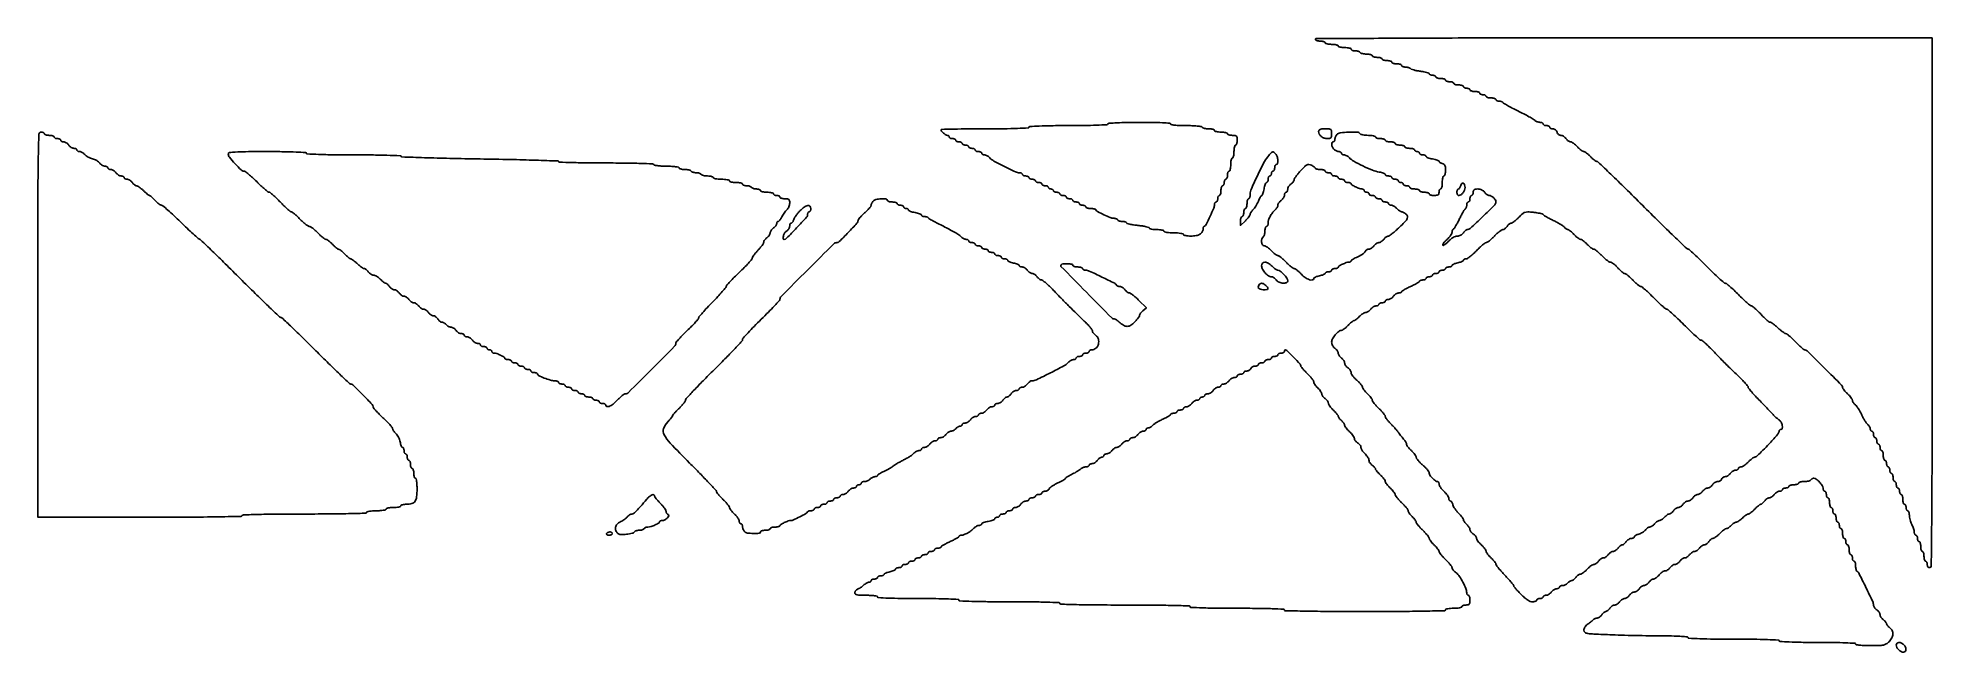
# Model space of a CAD drawing. Extents: x 187 to 1351, y 66 to 444.
import ezdxf

# ---------------------------------------------------------------- set-up
doc = ezdxf.new("R2010")
doc.units = 0

msp = doc.modelspace()

# ---------------------------------------------------------------- linework, layer by layer
for points in [[(972, 443, 0.254951), (972.209557, 442.615738, 0.06271), (972.88125, 442.29375, 0.048861), (973.850749, 442.072766, 0.031626), (975, 442, -0.031626), (976.149251, 441.927234, -0.048861), (977.11875, 441.70625, -0.06271), (977.790443, 441.384262, -0.254951), (978, 441, 0.295869), (978.251055, 440.612873, 0.04382), (979.175, 440.29375, 0.037669), (980.467056, 440.07239, 0.023598), (982, 440, -0.023598), (983.532944, 439.92761, -0.037669), (984.825, 439.70625, -0.04382), (985.748945, 439.387127, -0.295869), (986, 439, 0.295869), (986.251055, 438.612873, 0.04382), (987.175, 438.29375, 0.037669), (988.467056, 438.07239, 0.023598), (990, 438, -0.023598), (991.532944, 437.92761, -0.037669), (992.825, 437.70625, -0.04382), (993.748945, 437.387127, -0.295869), (994, 437, 0.222681), (994.179376, 436.617207, 0.076538), (994.717039, 436.29375, 0.058208), (995.50628, 436.07317, 0.039081), (996.440983, 436, -0.037634), (997.42066, 435.926158, -0.041396), (998.346475, 435.70625, -0.045439), (999.093337, 435.384508, -0.130646), (999.5, 435, 0.159713), (999.95866, 434.613307, 0.035556), (1000.947275, 434.29375, 0.033489), (1002.196361, 434.073414, 0.026918), (1003.559017, 434, -0.027497), (1004.877484, 433.927436, -0.043243), (1005.989211, 433.70625, -0.053437), (1006.770364, 433.385522, -0.275259), (1007, 433, 0.254951), (1007.209557, 432.615738, 0.06271), (1007.88125, 432.29375, 0.048861), (1008.850749, 432.072766, 0.031626), (1010, 432, -0.031626), (1011.149251, 431.927234, -0.048861), (1012.11875, 431.70625, -0.06271), (1012.790443, 431.384262, -0.254951), (1013, 431, 0.254951), (1013.209557, 430.615738, 0.06271), (1013.88125, 430.29375, 0.048861), (1014.850749, 430.072766, 0.031626), (1016, 430, -0.031626), (1017.149251, 429.927234, -0.048861), (1018.11875, 429.70625, -0.06271), (1018.790443, 429.384262, -0.254951), (1019, 429, 0.254951), (1019.209557, 428.615738, 0.06271), (1019.88125, 428.29375, 0.048861), (1020.850749, 428.072766, 0.031626), (1022, 428, -0.031626), (1023.149251, 427.927234, -0.048861), (1024.11875, 427.70625, -0.06271), (1024.790443, 427.384262, -0.254951), (1025, 427, 0.222681), (1025.179376, 426.617207, 0.076538), (1025.717039, 426.29375, 0.058208), (1026.50628, 426.07317, 0.039081), (1027.440983, 426, -0.035078), (1028.417502, 425.931408, -0.03974), (1029.333769, 425.726809, -0.043553), (1030.068812, 425.427941, -0.136842), (1030.456746, 425.069987, 0.174151), (1030.958162, 424.670792, 0.016755), (1032.473679, 424.211885, 0.019739), (1034.373228, 423.785015, 0.014321), (1036.515763, 423.454764, -0.014911), (1038.617847, 423.128207, -0.023724), (1040.389005, 422.710931, -0.020233), (1041.736439, 422.265488, -0.312368), (1042, 421.884777, 0.210446), (1042.148997, 421.546453, 0.081332), (1042.5875, 421.259903, 0.061925), (1043.234308, 421.064903, 0.042306), (1044, 421, -0.048028), (1044.765418, 420.926307, -0.068025), (1045.4125, 420.70625, -0.088204), (1045.848523, 420.381882, -0.191087), (1046, 420, 0.254951), (1046.209557, 419.615738, 0.06271), (1046.88125, 419.29375, 0.048861), (1047.850749, 419.072766, 0.031626), (1049, 419, -0.031626), (1050.149251, 418.927234, -0.048861), (1051.11875, 418.70625, -0.06271), (1051.790443, 418.384262, -0.254951), (1052, 418, 0.226478), (1052.182831, 417.617064, 0.074992), (1052.734375, 417.29375, 0.057076), (1053.542644, 417.073116, 0.038131), (1054.5, 417, -0.038131), (1055.457356, 416.926884, -0.057076), (1056.265625, 416.70625, -0.074992), (1056.817169, 416.382936, -0.226478), (1057, 416, 0.254951), (1057.209557, 415.615738, 0.06271), (1057.88125, 415.29375, 0.048861), (1058.850749, 415.072766, 0.031626), (1060, 415, -0.031626), (1061.149251, 414.927234, -0.048861), (1062.11875, 414.70625, -0.06271), (1062.790443, 414.384262, -0.254951), (1063, 414, 0.191087), (1063.151477, 413.618118, 0.088204), (1063.5875, 413.29375, 0.068025), (1064.234582, 413.073693, 0.048028), (1065, 413, -0.048028), (1065.765418, 412.926307, -0.068025), (1066.4125, 412.70625, -0.088204), (1066.848523, 412.381882, -0.191087), (1067, 412, 0.254951), (1067.209557, 411.615738, 0.06271), (1067.88125, 411.29375, 0.048861), (1068.850749, 411.072766, 0.031626), (1070, 411, -0.031626), (1071.149251, 410.927234, -0.048861), (1072.11875, 410.70625, -0.06271), (1072.790443, 410.384262, -0.254951), (1073, 410, 0.191087), (1073.151477, 409.618118, 0.088204), (1073.5875, 409.29375, 0.068025), (1074.234582, 409.073693, 0.048028), (1075, 409, -0.048028), (1075.765418, 408.926307, -0.068025), (1076.4125, 408.70625, -0.088204), (1076.848523, 408.381882, -0.191087), (1077, 408, 0.254951), (1077.209557, 407.615738, 0.06271), (1077.88125, 407.29375, 0.048861), (1078.850749, 407.072766, 0.031626), (1080, 407, -0.031626), (1081.149251, 406.927234, -0.048861), (1082.11875, 406.70625, -0.06271), (1082.790443, 406.384262, -0.254951), (1083, 406, 0.184457), (1083.145793, 405.61825, 0.090315), (1083.563021, 405.29375, 0.070178), (1084.183242, 405.073823, 0.050201), (1084.916667, 405, -0.036858), (1085.674751, 404.944041, -0.044547), (1086.368229, 404.776979, -0.050455), (1086.906052, 404.532752, -0.158816), (1087.166667, 404.240778, 0.159412), (1087.55052, 403.811743, 0.003391), (1090.045833, 402.389712, 0.007484), (1093.026767, 400.775788, 0.004934), (1096.5, 399.005417, -0.004992), (1100.043345, 397.19879, -0.006525), (1103.24442, 395.472655, -0.004937), (1105.885512, 393.969343, -0.059094), (1106.821429, 393.264638, 0.060318), (1107.468074, 392.78021, 0.03786), (1108.321205, 392.371488, 0.037615), (1109.236247, 392.09254, 0.055232), (1110.071429, 392, -0.049879), (1110.809424, 391.926196, -0.069864), (1111.433482, 391.70625, -0.090018), (1111.853387, 391.381768, -0.185417), (1112, 391, 0.191087), (1112.151477, 390.618118, 0.088204), (1112.5875, 390.29375, 0.068025), (1113.234582, 390.073693, 0.048028), (1114, 390, -0.048028), (1114.765418, 389.926307, -0.068025), (1115.4125, 389.70625, -0.088204), (1115.848523, 389.381882, -0.191087), (1116, 389, 0.185742), (1116.146891, 388.618226, 0.089917), (1116.567705, 388.29375, 0.069758), (1117.193065, 388.073798, 0.04977), (1117.932612, 388, -0.094537), (1118.718828, 387.850007, -0.071315), (1119.483985, 387.4125, -0.069591), (1120.112489, 386.764378, -0.081113), (1120.5, 386, 0.072249), (1120.870775, 385.23552, 0.06739), (1121.451167, 384.5875, 0.071509), (1122.144774, 384.149695, 0.105456), (1122.846628, 384, -0.094047), (1123.606831, 383.855734, -0.047569), (1124.479071, 383.4125, -0.044936), (1125.321789, 382.765148, -0.0504), (1126, 382, 0.041141), (1126.653428, 381.234779, 0.041233), (1127.422869, 380.5875, 0.044503), (1128.188882, 380.14072, 0.11021), (1128.819549, 380, -0.129236), (1129.527212, 379.813981, -0.027097), (1130.615995, 379.11875, -0.026729), (1131.826, 378.148438, -0.022526), (1133, 377, 0.019649), (1134.16074, 375.851395, 0.024342), (1135.330998, 374.88125, 0.023816), (1136.368844, 374.177485, 0.137928), (1137, 374, -0.137928), (1137.631156, 373.822515, -0.023816), (1138.669002, 373.11875, -0.024342), (1139.83926, 372.148605, -0.019649), (1141, 371, 0.018081), (1142.153587, 369.851294, 0.022934), (1143.302324, 368.88125, 0.021844), (1144.313563, 368.171884, 0.142972), (1144.902386, 368, -0.193348), (1145.651765, 367.698965, -0.000542), (1153.599025, 360.06875, -0.003088), (1162.547886, 351.351159, -0.001909), (1172.963329, 341, 0.001855), (1183.376557, 330.648785, 0.003002), (1192.318394, 321.93125, 0.000512), (1200.264175, 314.292992, 0.193524), (1200.992816, 314, -0.185184), (1201.682898, 313.735339, -0.00306), (1204.779943, 310.915625, -0.007466), (1208.350798, 307.524339, -0.004834), (1212.384699, 303.5, 0.005401), (1216.427545, 299.475869, 0.008266), (1220.026388, 296.084375, 0.003722), (1223.138458, 293.289403, 0.183086), (1223.902309, 293, -0.172594), (1224.633573, 292.739827, -0.007295), (1226.773629, 290.94375, -0.011821), (1229.268195, 288.682125, -0.00806), (1232, 286, 0.007553), (1234.726388, 283.31776, 0.011167), (1237.204168, 281.05625, 0.006571), (1239.331515, 279.24864, 0.174535), (1240.022108, 279, -0.170107), (1240.669432, 278.773208, -0.012202), (1242.148791, 277.53125, -0.016038), (1243.866489, 275.915396, -0.011382), (1245.691005, 274, 0.01191), (1247.519309, 272.084678, 0.01665), (1249.248606, 270.46875, 0.013011), (1250.739412, 269.232802, 0.168103), (1251.412285, 269, -0.139549), (1252.067961, 268.813367, -0.016853), (1253.329337, 267.971875, -0.01898), (1254.787383, 266.840332, -0.014566), (1256.293981, 265.5, 0.013239), (1257.792691, 264.159546, 0.017638), (1259.226773, 263.028125, 0.014993), (1260.46179, 262.17828, 0.144168), (1261.067244, 262, -0.166204), (1261.696662, 261.784833, -0.010374), (1263.248315, 260.53125, -0.014422), (1265.056969, 258.915492, -0.010146), (1267, 257, 0.008004), (1268.926791, 255.084174, 0.011767), (1270.685338, 253.46875, 0.007199), (1272.194736, 252.184251, 0.174406), (1272.706893, 252, -0.197403), (1274.13556, 251.413082, -0.001095), (1284.796772, 240.828753, -0.001092), (1295.412954, 230.196549, -0.198149), (1296, 228.773386, 0.150008), (1296.163156, 228.241799, 0.019032), (1296.88125, 227.26443, 0.020938), (1297.851149, 226.144162, 0.015998), (1299, 225, -0.020192), (1300.148571, 223.836772, -0.024812), (1301.11875, 222.65904, -0.024469), (1301.820744, 221.611781, -0.136232), (1302, 220.966086, 0.107809), (1302.127546, 220.381427, 0.037372), (1302.547068, 219.621262, 0.03506), (1303.149688, 218.827055, 0.034145), (1303.862361, 218.117295, -0.055014), (1304.718888, 217.190087, -0.017213), (1305.791043, 215.627804, -0.01697), (1306.876656, 213.78804, -0.017982), (1307.812859, 211.913528, 0.015632), (1308.726062, 210.063368, 0.016209), (1309.742772, 208.296577, 0.016121), (1310.718919, 206.828634, 0.064841), (1311.450498, 206.041083, -0.046781), (1312.043375, 205.447234, -0.041072), (1312.544834, 204.728208, -0.043241), (1312.889004, 203.998024, -0.088741), (1313, 203.377555, 0.070908), (1313.075037, 202.851101, 0.086403), (1313.29375, 202.404657, 0.100269), (1313.618661, 202.106184, 0.136626), (1314, 202, -0.191087), (1314.381882, 201.848523, -0.088204), (1314.70625, 201.4125, -0.068025), (1314.926307, 200.765418, -0.048028), (1315, 200, 0.048028), (1315.073693, 199.234582, 0.068025), (1315.29375, 198.5875, 0.088204), (1315.618118, 198.151477, 0.191087), (1316, 198, -0.191087), (1316.381882, 197.848523, -0.088204), (1316.70625, 197.4125, -0.068025), (1316.926307, 196.765418, -0.048028), (1317, 196, 0.048028), (1317.073693, 195.234582, 0.068025), (1317.29375, 194.5875, 0.088204), (1317.618118, 194.151477, 0.191087), (1318, 194, -0.191087), (1318.381882, 193.848523, -0.088204), (1318.70625, 193.4125, -0.068025), (1318.926307, 192.765418, -0.048028), (1319, 192, 0.048028), (1319.073693, 191.234582, 0.068025), (1319.29375, 190.5875, 0.088204), (1319.618118, 190.151477, 0.191087), (1320, 190, -0.254951), (1320.384262, 189.790443, -0.06271), (1320.70625, 189.11875, -0.048861), (1320.927234, 188.149251, -0.031626), (1321, 187, 0.031626), (1321.072766, 185.850749, 0.048861), (1321.29375, 184.88125, 0.06271), (1321.615738, 184.209557, 0.254951), (1322, 184, -0.191087), (1322.381882, 183.848523, -0.088204), (1322.70625, 183.4125, -0.068025), (1322.926307, 182.765418, -0.048028), (1323, 182, 0.048028), (1323.073693, 181.234582, 0.068025), (1323.29375, 180.5875, 0.088204), (1323.618118, 180.151477, 0.191087), (1324, 180, -0.191087), (1324.381882, 179.848523, -0.088204), (1324.70625, 179.4125, -0.068025), (1324.926307, 178.765418, -0.048028), (1325, 178, 0.048028), (1325.073693, 177.234582, 0.068025), (1325.29375, 176.5875, 0.088204), (1325.618118, 176.151477, 0.191087), (1326, 176, -0.226478), (1326.382936, 175.817169, -0.074992), (1326.70625, 175.265625, -0.057076), (1326.926884, 174.457356, -0.038131), (1327, 173.5, 0.038131), (1327.073116, 172.542644, 0.057076), (1327.29375, 171.734375, 0.074992), (1327.617064, 171.182831, 0.226478), (1328, 171, -0.191087), (1328.381882, 170.848523, -0.088204), (1328.70625, 170.4125, -0.068025), (1328.926307, 169.765418, -0.048028), (1329, 169, 0.048028), (1329.073693, 168.234582, 0.068025), (1329.29375, 167.5875, 0.088204), (1329.618118, 167.151477, 0.191087), (1330, 167, -0.191087), (1330.381882, 166.848523, -0.088204), (1330.70625, 166.4125, -0.068025), (1330.926307, 165.765418, -0.048028), (1331, 165, 0.048028), (1331.073693, 164.234582, 0.068025), (1331.29375, 163.5875, 0.088204), (1331.618118, 163.151477, 0.191087), (1332, 163, -0.254951), (1332.384262, 162.790443, -0.06271), (1332.70625, 162.11875, -0.048861), (1332.927234, 161.149251, -0.031626), (1333, 160, 0.031626), (1333.072766, 158.850749, 0.048861), (1333.29375, 157.88125, 0.06271), (1333.615738, 157.209557, 0.254951), (1334, 157, -0.191087), (1334.381882, 156.848523, -0.088204), (1334.70625, 156.4125, -0.068025), (1334.926307, 155.765418, -0.048028), (1335, 155, 0.048028), (1335.073693, 154.234582, 0.068025), (1335.29375, 153.5875, 0.088204), (1335.618118, 153.151477, 0.191087), (1336, 153, -0.241151), (1336.384032, 152.803344, -0.068485), (1336.70806, 152.192187, -0.052619), (1336.930875, 151.303303, -0.034571), (1337.006161, 150.25, 0.042097), (1337.115241, 148.990423, 0.022641), (1337.449327, 147.466422, 0.022391), (1337.933473, 145.93314, 0.032537), (1338.506161, 144.635693, -0.023547), (1339.078008, 143.400704, -0.020468), (1339.561185, 142.058854, -0.020972), (1339.897826, 140.807312, -0.055262), (1340, 139.885693, 0.05106), (1340.073875, 139.16416, 0.071004), (1340.29375, 138.553922, 0.091079), (1340.618295, 138.143649, 0.181939), (1341, 138, -0.191087), (1341.381882, 137.848523, -0.088204), (1341.70625, 137.4125, -0.068025), (1341.926307, 136.765418, -0.048028), (1342, 136, 0.048028), (1342.073693, 135.234582, 0.068025), (1342.29375, 134.5875, 0.088204), (1342.618118, 134.151477, 0.191087), (1343, 134, -0.254951), (1343.384262, 133.790443, -0.06271), (1343.70625, 133.11875, -0.048861), (1343.927234, 132.149251, -0.031626), (1344, 131, 0.031626), (1344.072766, 129.850749, 0.048861), (1344.29375, 128.88125, 0.06271), (1344.615738, 128.209557, 0.254951), (1345, 128, -0.254951), (1345.384262, 127.790443, -0.06271), (1345.70625, 127.11875, -0.048861), (1345.927234, 126.149251, -0.031626), (1346, 125, 0.031626), (1346.072766, 123.850749, 0.048861), (1346.29375, 122.88125, 0.06271), (1346.615738, 122.209557, 0.254951), (1347, 122, -0.191087), (1347.381882, 121.848523, -0.088204), (1347.70625, 121.4125, -0.068025), (1347.926307, 120.765418, -0.048028), (1348, 120, 0.072314), (1348.111864, 119.230589, 0.08892), (1348.4375, 118.583333, 0.10214), (1348.924246, 118.153209, 0.130775), (1349.5, 118, 0.410753), (1350.469432, 118.95803, 0.000657), (1350.747699, 145.416667, 0.002071), (1350.956656, 186.705817, 0.00023), (1351, 281), (1351, 444), (1161.5, 444, 0.000344), (1077.910676, 443.942537, 0.000976), (1019.625, 443.748681, 0.000055), (972.492108, 443.494819, 0.412605)], [(187, 267.5), (187, 149), (249.440983, 149, 0.001096), (276.553899, 149.059418, 0.002868), (296.025724, 149.256478, 0.000525), (311.658379, 149.52081, 0.255146), (312.5, 150, -0.251646), (313.308199, 150.467226, -0.001296), (322.846691, 150.739338, -0.004608), (334.794494, 150.939035, -0.001874), (351.059017, 151, 0.001803), (367.510137, 151.059317, 0.004785), (379.264754, 151.256589, 0.001243), (388.538764, 151.524086, 0.405069), (389, 152, -0.339565), (389.303225, 152.395008, -0.024068), (390.75, 152.708333, -0.025878), (392.683687, 152.928566, -0.015416), (395, 153, 0.015416), (397.316313, 153.071434, 0.025878), (399.25, 153.291667, 0.024068), (400.696775, 153.604992, 0.339565), (401, 154, -0.31052), (401.267028, 154.388512, -0.036969), (402.321875, 154.70625, -0.033738), (403.775243, 154.927717, -0.020945), (405.5, 155, 0.020945), (407.224757, 155.072283, 0.033738), (408.678125, 155.29375, 0.036969), (409.732972, 155.611488, 0.31052), (410, 156, -0.280534), (410.235011, 156.385899, -0.050987), (411.049107, 156.70625, -0.041807), (412.202911, 156.927484, -0.026476), (413.571429, 157, 0.069791), (416.828728, 157.456888, 0.175176), (418.74483, 158.840915, 0.122991), (419.73217, 161.515261, 0.027235), (420, 166.428571, 0.013669), (419.92978, 168.996623, 0.02409), (419.711957, 171.107143, 0.021741), (419.401262, 172.684433, 0.346113), (419, 173, -0.254951), (418.615738, 173.209557, -0.06271), (418.29375, 173.88125, -0.048861), (418.072766, 174.850749, -0.031626), (418, 176, 0.031626), (417.927234, 177.149251, 0.048861), (417.70625, 178.11875, 0.06271), (417.384262, 178.790443, 0.254951), (417, 179, -0.226478), (416.617064, 179.182831, -0.074992), (416.29375, 179.734375, -0.057076), (416.073116, 180.542644, -0.038131), (416, 181.5, 0.038131), (415.926884, 182.457356, 0.057076), (415.70625, 183.265625, 0.074992), (415.382936, 183.817169, 0.226478), (415, 184, -0.191087), (414.618118, 184.151477, -0.088204), (414.29375, 184.5875, -0.068025), (414.073693, 185.234582, -0.048028), (414, 186, 0.048028), (413.926307, 186.765418, 0.068025), (413.70625, 187.4125, 0.088204), (413.381882, 187.848523, 0.191087), (413, 188, -0.191087), (412.618118, 188.151477, -0.088204), (412.29375, 188.5875, -0.068025), (412.073693, 189.234582, -0.048028), (412, 190, 0.0425), (411.934799, 190.765682, 0.062142), (411.738942, 191.4125, 0.081598), (411.4511, 191.850897, 0.209741), (411.111291, 192, -0.252506), (410.728001, 192.206748, -0.039279), (410.298328, 192.987797, -0.03576), (409.898049, 194.074469, -0.024003), (409.591733, 195.362712, 0.040357), (409.204979, 196.781575, 0.030533), (408.564442, 198.264108, 0.031243), (407.785246, 199.589889, 0.060429), (406.980442, 200.517699, -0.030343), (406.222515, 201.292229, -0.032411), (405.581755, 202.136687, -0.034299), (405.132671, 202.928856, -0.112257), (405, 203.512333, 0.17322), (404.746536, 204.222006, 0.010196), (403.2375, 205.990281, 0.014428), (401.298682, 208.047795, 0.010062), (399, 210.259483, -0.009348), (396.70119, 212.464982, -0.013548), (394.7625, 214.50343, -0.009116), (393.241809, 216.254875, -0.175974), (393, 216.920657, 0.192788), (392.39459, 218.432444, 0.00389), (386.559424, 224.455126, 0.003835), (380.625925, 230.392921, 0.197014), (379.145025, 231, -0.192748), (378.53851, 231.242831, -0.000614), (372.493166, 237.021875, -0.003286), (365.676398, 243.640888, -0.002036), (357.753012, 251.5, 0.002338), (349.820307, 259.358876, 0.003754), (342.974026, 265.978125, 0.0008), (336.921534, 271.724184, 0.191758), (336.228803, 272, -0.192733), (335.531977, 272.278965, -0.000599), (328.498843, 279.001056, -0.003244), (320.570403, 286.696326, -0.002009), (311.352297, 295.833384, 0.001508), (302.123359, 304.999549, 0.002392), (294.158179, 312.788092, 0.00053), (287.131073, 319.579491, 0.107792), (286.313845, 320.083384, -0.09872), (285.541218, 320.540839, -0.002311), (282.397276, 323.388556, -0.005028), (278.74885, 326.792027, -0.003379), (274.646508, 330.75, 0.005262), (270.544119, 334.6783, 0.008045), (266.897121, 337.989062, 0.003598), (263.745265, 340.719206, 0.178518), (262.983873, 341, -0.138745), (262.35966, 341.176612, -0.0235), (261.326261, 341.88125, -0.024115), (260.159557, 342.851379, -0.01939), (259, 344, 0.010073), (257.882169, 345.149332, 0.014419), (256.842223, 346.11875, 0.010221), (255.948807, 346.872846, 0.17181), (255.589689, 347, -0.161412), (255.221099, 347.122172, -0.008748), (254.238221, 347.88125, -0.012901), (253.089453, 348.85065, -0.009002), (251.842584, 350, 0.016599), (250.55777, 351.148717, 0.020978), (249.293306, 352.11875, 0.019584), (248.190003, 352.831041, 0.134328), (247.572445, 353, -0.125545), (247.038954, 353.136099, -0.040344), (246.350282, 353.5875, -0.037324), (245.635061, 354.234637, -0.034062), (245, 355, 0.052224), (244.316802, 355.765149, 0.045499), (243.459276, 356.4125, 0.047927), (242.565449, 356.855253, 0.091287), (241.779241, 357, -0.054248), (241.098578, 357.074067, -0.073949), (240.522652, 357.29375, -0.093597), (240.136147, 357.618433, -0.173062), (240, 358, 0.173062), (239.863853, 358.381567, 0.093597), (239.477348, 358.70625, 0.073949), (238.901422, 358.925933, 0.054248), (238.220759, 359, -0.091287), (237.434551, 359.144747, -0.047927), (236.540724, 359.5875, -0.045499), (235.683198, 360.234851, -0.052224), (235, 361, 0.052224), (234.316802, 361.765149, 0.045499), (233.459276, 362.4125, 0.047927), (232.565449, 362.855253, 0.091287), (231.779241, 363, -0.054248), (231.098578, 363.074067, -0.073949), (230.522652, 363.29375, -0.093597), (230.136147, 363.618433, -0.173062), (230, 364, 0.173062), (229.863853, 364.381567, 0.093597), (229.477348, 364.70625, 0.073949), (228.901422, 364.925933, 0.054248), (228.220759, 365, -0.089974), (227.436394, 365.142297, -0.048078), (226.548514, 365.576692, -0.045757), (225.699568, 366.212131, -0.05312), (225.026519, 366.963207, 0.067975), (224.264781, 367.764232, 0.03558), (223.129822, 368.546814, 0.034603), (221.830051, 369.19622, 0.044522), (220.556701, 369.597365, -0.0402), (219.268494, 369.991005, -0.030115), (217.923878, 370.619315, -0.030774), (216.722778, 371.370454, -0.059055), (215.883646, 372.134158, 0.044399), (215.143838, 372.848098, 0.039478), (214.261159, 373.451909, 0.041604), (213.374475, 373.867044, 0.088912), (212.632705, 374, -0.059344), (212.008301, 374.074371, -0.078271), (211.479607, 374.29375, -0.096675), (211.125502, 374.618574, -0.160289), (211, 375, 0.173062), (210.863853, 375.381567, 0.093597), (210.477348, 375.70625, 0.073949), (209.901422, 375.925933, 0.054248), (209.220759, 376, -0.091287), (208.434551, 376.144747, -0.047927), (207.540724, 376.5875, -0.045499), (206.683198, 377.234851, -0.052224), (206, 378, 0.052224), (205.316802, 378.765149, 0.045499), (204.459276, 379.4125, 0.047927), (203.565449, 379.855253, 0.091287), (202.779241, 380, -0.054248), (202.098578, 380.074067, -0.073949), (201.522652, 380.29375, -0.093597), (201.136147, 380.618433, -0.173062), (201, 381, 0.191087), (200.848523, 381.381882, 0.088204), (200.4125, 381.70625, 0.068025), (199.765418, 381.926307, 0.048028), (199, 382, -0.048028), (198.234582, 382.073693, -0.068025), (197.5875, 382.29375, -0.088204), (197.151477, 382.618118, -0.191087), (197, 383, 0.254951), (196.790443, 383.384262, 0.06271), (196.11875, 383.70625, 0.048861), (195.149251, 383.927234, 0.031626), (194, 384, -0.031626), (192.850749, 384.072766, -0.048861), (191.88125, 384.29375, -0.06271), (191.209557, 384.615738, -0.254951), (191, 385, 0.191087), (190.848523, 385.381882, 0.088204), (190.4125, 385.70625, 0.068025), (189.765418, 385.926307, 0.048028), (189, 386, 0.40368), (187.617945, 384.666953, 0.004805), (187.254219, 370.9375, 0.004003), (187.033903, 346.097982, 0.000216)], [(844.5, 391, -0.246107), (843.738084, 390.548861, -0.00282), (837.657163, 390.266896, -0.007034), (830.01087, 390.063242, -0.00314), (819.940983, 390, 0.002959), (809.69007, 389.939329, 0.007477), (802.235246, 389.739558, 0.002908), (796.439585, 389.463699, 0.398665), (796, 389, -0.400696), (795.553864, 388.532682, -0.002337), (789, 388.259259, -0.006659), (780.60551, 388.060256, -0.002596), (769, 388, 0.001983), (758.646869, 387.958936, 0.003307), (749.93125, 387.832143, 0.000441), (742.228462, 387.662331, 0.407515), (742, 387.428571, 0.181412), (742.324249, 386.564303, 0.033866), (743.542627, 385.346292, 0.035066), (744.931444, 384.296109, 0.145345), (745.928571, 384, -0.09221), (746.337584, 383.923923, -0.096076), (746.685268, 383.70625, -0.099376), (746.917947, 383.381541, -0.106313), (747, 383, 0.191087), (747.151477, 382.618118, 0.088204), (747.5875, 382.29375, 0.068025), (748.234582, 382.073693, 0.048028), (749, 382, -0.048028), (749.765418, 381.926307, -0.068025), (750.4125, 381.70625, -0.088204), (750.848523, 381.381882, -0.191087), (751, 381, 0.191087), (751.151477, 380.618118, 0.088204), (751.5875, 380.29375, 0.068025), (752.234582, 380.073693, 0.048028), (753, 380, -0.048028), (753.765418, 379.926307, -0.068025), (754.4125, 379.70625, -0.088204), (754.848523, 379.381882, -0.191087), (755, 379, 0.191087), (755.151477, 378.618118, 0.088204), (755.5875, 378.29375, 0.068025), (756.234582, 378.073693, 0.048028), (757, 378, -0.048028), (757.765418, 377.926307, -0.068025), (758.4125, 377.70625, -0.088204), (758.848523, 377.381882, -0.191087), (759, 377, 0.191087), (759.151477, 376.618118, 0.088204), (759.5875, 376.29375, 0.068025), (760.234582, 376.073693, 0.048028), (761, 376, -0.048028), (761.765418, 375.926307, -0.068025), (762.4125, 375.70625, -0.088204), (762.848523, 375.381882, -0.191087), (763, 375, 0.191087), (763.151477, 374.618118, 0.088204), (763.5875, 374.29375, 0.068025), (764.234582, 374.073693, 0.048028), (765, 374, -0.048028), (765.765418, 373.926307, -0.068025), (766.4125, 373.70625, -0.088204), (766.848523, 373.381882, -0.191087), (767, 373, 0.160289), (767.125502, 372.618574, 0.096675), (767.479607, 372.29375, 0.078271), (768.008301, 372.074371, 0.059344), (768.632705, 372, -0.085646), (769.374466, 371.872003, -0.040722), (770.260883, 371.472799, -0.038791), (771.143294, 370.89203, -0.044459), (771.882705, 370.205274, 0.084454), (774.403854, 368.212619, 0.009343), (780.941294, 364.795417, 0.008231), (787.648026, 361.584556, 0.107927), (790.324594, 361, -0.057764), (790.965391, 360.925723, -0.076981), (791.507849, 360.70625, -0.095835), (791.87136, 360.381461, -0.164076), (792, 360, 0.191087), (792.151477, 359.618118, 0.088204), (792.5875, 359.29375, 0.068025), (793.234582, 359.073693, 0.048028), (794, 359, -0.048028), (794.765418, 358.926307, -0.068025), (795.4125, 358.70625, -0.088204), (795.848523, 358.381882, -0.191087), (796, 358, 0.191087), (796.151477, 357.618118, 0.088204), (796.5875, 357.29375, 0.068025), (797.234582, 357.073693, 0.048028), (798, 357, -0.048028), (798.765418, 356.926307, -0.068025), (799.4125, 356.70625, -0.088204), (799.848523, 356.381882, -0.191087), (800, 356, 0.191087), (800.151477, 355.618118, 0.088204), (800.5875, 355.29375, 0.068025), (801.234582, 355.073693, 0.048028), (802, 355, -0.048028), (802.765418, 354.926307, -0.068025), (803.4125, 354.70625, -0.088204), (803.848523, 354.381882, -0.191087), (804, 354, 0.191087), (804.151477, 353.618118, 0.088204), (804.5875, 353.29375, 0.068025), (805.234582, 353.073693, 0.048028), (806, 353, -0.048028), (806.765418, 352.926307, -0.068025), (807.4125, 352.70625, -0.088204), (807.848523, 352.381882, -0.191087), (808, 352, 0.148195), (808.115568, 351.618646, 0.098894), (808.440625, 351.29375, 0.082425), (808.926543, 351.074694, 0.064853), (809.5, 351, -0.064853), (810.073457, 350.925306, -0.082425), (810.559375, 350.70625, -0.098894), (810.884432, 350.381354, -0.148195), (811, 350, 0.191087), (811.151477, 349.618118, 0.088204), (811.5875, 349.29375, 0.068025), (812.234582, 349.073693, 0.048028), (813, 349, -0.048028), (813.765418, 348.926307, -0.068025), (814.4125, 348.70625, -0.088204), (814.848523, 348.381882, -0.191087), (815, 348, 0.191087), (815.151477, 347.618118, 0.088204), (815.5875, 347.29375, 0.068025), (816.234582, 347.073693, 0.048028), (817, 347, -0.048028), (817.765418, 346.926307, -0.068025), (818.4125, 346.70625, -0.088204), (818.848523, 346.381882, -0.191087), (819, 346, 0.191087), (819.151477, 345.618118, 0.088204), (819.5875, 345.29375, 0.068025), (820.234582, 345.073693, 0.048028), (821, 345, -0.048028), (821.765418, 344.926307, -0.068025), (822.4125, 344.70625, -0.088204), (822.848523, 344.381882, -0.191087), (823, 344, 0.191087), (823.151477, 343.618118, 0.088204), (823.5875, 343.29375, 0.068025), (824.234582, 343.073693, 0.048028), (825, 343, -0.048028), (825.765418, 342.926307, -0.068025), (826.4125, 342.70625, -0.088204), (826.848523, 342.381882, -0.191087), (827, 342, 0.191087), (827.151477, 341.618118, 0.088204), (827.5875, 341.29375, 0.068025), (828.234582, 341.073693, 0.048028), (829, 341, -0.048028), (829.765418, 340.926307, -0.068025), (830.4125, 340.70625, -0.088204), (830.848523, 340.381882, -0.191087), (831, 340, 0.250638), (831.205409, 339.61597, 0.064635), (831.856771, 339.29375, 0.050076), (832.799395, 339.072814, 0.032551), (833.916667, 339, -0.024001), (835.057977, 338.945183, -0.032715), (836.074479, 338.779688, -0.034266), (836.859506, 338.540884, -0.199787), (837.166667, 338.25, 0.165759), (838.19358, 337.140489, 0.011382), (842.05714, 335.164569, 0.014375), (845.973115, 333.410002, 0.098438), (848.035484, 333, -0.049149), (848.78764, 332.925885, -0.047291), (849.521109, 332.70625, -0.051043), (850.130118, 332.383397, -0.107351), (850.5, 332, 0.130646), (850.906663, 331.615492, 0.045439), (851.653525, 331.29375, 0.041396), (852.57934, 331.073842, 0.037634), (853.559017, 331, -0.033901), (854.494001, 330.936532, -0.051824), (855.282961, 330.744206, -0.067341), (855.826219, 330.46335, -0.244498), (856, 330.12921, 0.33657), (856.283049, 329.756353, 0.013202), (858.05625, 329.311598, 0.018728), (860.316519, 328.895863, 0.011557), (863, 328.568659, -0.012471), (865.683399, 328.236485, -0.020145), (867.94375, 327.805551, -0.015095), (869.701072, 327.340208, -0.331874), (870, 326.939448, 0.317722), (870.25848, 326.57374, 0.033624), (871.321875, 326.275963, 0.031802), (872.775156, 326.067861, 0.019664), (874.5, 326, -0.020945), (876.224757, 325.927717, -0.033738), (877.678125, 325.70625, -0.036969), (878.732972, 325.388512, -0.31052), (879, 325, 0.339565), (879.303225, 324.604992, 0.024068), (880.75, 324.291667, 0.025878), (882.683687, 324.071434, 0.015416), (885, 324, -0.015416), (887.316313, 323.928566, -0.025878), (889.25, 323.708333, -0.024068), (890.696775, 323.395008, -0.339565), (891, 323, 0.312373), (891.269099, 322.611297, 0.036106), (892.342857, 322.29375, 0.03324), (893.819271, 322.07227, 0.020614), (895.571429, 322, 0.044966), (898.696782, 322.281642, 0.087604), (901.037386, 323.148003, 0.119867), (902.475715, 324.536757, 0.142028), (903, 326.345238, -0.049005), (903.058353, 326.939183, -0.053019), (903.231112, 327.494122, -0.059525), (903.485245, 327.931208, -0.131878), (903.786764, 328.166667, 0.177498), (904.865933, 329.17623, 0.006736), (907.322454, 334.211356, 0.009325), (909.560589, 339.199286, 0.101125), (910, 341.349672, -0.058682), (910.074332, 341.980841, -0.077736), (910.29375, 342.515216, -0.096335), (910.61856, 342.873199, -0.161859), (911, 343, 0.191087), (911.381882, 343.151477, 0.088204), (911.70625, 343.5875, 0.068025), (911.926307, 344.234582, 0.048028), (912, 345, -0.048028), (912.073693, 345.765418, -0.068025), (912.29375, 346.4125, -0.088204), (912.618118, 346.848523, -0.191087), (913, 347, 0.254951), (913.384262, 347.209557, 0.06271), (913.70625, 347.88125, 0.048861), (913.927234, 348.850749, 0.031626), (914, 350, -0.031626), (914.072766, 351.149251, -0.048861), (914.29375, 352.11875, -0.06271), (914.615738, 352.790443, -0.254951), (915, 353, 0.191087), (915.381882, 353.151477, 0.088204), (915.70625, 353.5875, 0.068025), (915.926307, 354.234582, 0.048028), (916, 355, -0.048028), (916.073693, 355.765418, -0.068025), (916.29375, 356.4125, -0.088204), (916.618118, 356.848523, -0.191087), (917, 357, 0.226478), (917.382936, 357.182831, 0.074992), (917.70625, 357.734375, 0.057076), (917.926884, 358.542644, 0.038131), (918, 359.5, -0.038131), (918.073116, 360.457356, -0.057076), (918.29375, 361.265625, -0.074992), (918.617064, 361.817169, -0.226478), (919, 362, 0.295869), (919.387127, 362.251055, 0.04382), (919.70625, 363.175, 0.037669), (919.92761, 364.467056, 0.023598), (920, 366, -0.023598), (920.07239, 367.532944, -0.037669), (920.29375, 368.825, -0.04382), (920.612873, 369.748945, -0.295869), (921, 370, 0.295869), (921.387127, 370.251055, 0.04382), (921.70625, 371.175, 0.037669), (921.92761, 372.467056, 0.023598), (922, 374, -0.023598), (922.07239, 375.532944, -0.037669), (922.29375, 376.825, -0.04382), (922.612873, 377.748945, -0.295869), (923, 378, 0.254951), (923.384262, 378.209557, 0.06271), (923.70625, 378.88125, 0.048861), (923.927234, 379.850749, 0.031626), (924, 381, 0.030723), (923.896154, 382.688463, 0.167168), (923.5, 383.5, 0.167168), (922.688463, 383.896154, 0.030723), (921, 384, -0.031626), (919.850749, 384.072766, -0.048861), (918.88125, 384.29375, -0.06271), (918.209557, 384.615738, -0.254951), (918, 385, 0.295869), (917.748945, 385.387127, 0.04382), (916.825, 385.70625, 0.037669), (915.532944, 385.92761, 0.023598), (914, 386, -0.023598), (912.467056, 386.07239, -0.037669), (911.175, 386.29375, -0.04382), (910.251055, 386.612873, -0.295869), (910, 387, 0.275259), (909.770364, 387.385522, 0.053437), (908.989211, 387.70625, 0.043243), (907.877484, 387.927436, 0.027497), (906.559017, 388, -0.026918), (905.196361, 388.073414, -0.033489), (903.947275, 388.29375, -0.035556), (902.95866, 388.613307, -0.159713), (902.5, 389, 0.223356), (901.889062, 389.398282, 0.009784), (899.298201, 389.707154, 0.014948), (896.114385, 389.927807, 0.009825), (892.440983, 390, -0.00864), (888.60645, 390.066269, -0.017744), (885.610246, 390.27648, -0.013538), (883.360727, 390.576531, -0.368182), (883, 391, 0.393746), (882.575315, 391.455678, 0.004409), (878.014754, 391.736801, 0.009352), (872.096195, 391.938361, 0.003835), (864.059017, 392, 0.004125), (856.199057, 391.935154, 0.008646), (850.090081, 391.728644, 0.004058), (845.231401, 391.440681, 0.242044)], [(974, 386.428571, 0.126451), (974.4254, 384.773391, 0.096137), (975.62919, 383.329076, 0.087855), (977.397639, 382.342118, 0.083638), (979.428571, 382, 0.044536), (980.80428, 382.12278, 0.172724), (981.535714, 382.541667, 0.148103), (981.901913, 383.373822, 0.030131), (982, 385, 0.033956), (981.879267, 386.775737, 0.200505), (981.416667, 387.5625, 0.14616), (980.438365, 387.923201, 0.015744), (978, 388, 0.019701), (976.066252, 387.923776, 0.074019), (974.886364, 387.651786, 0.14), (974.24228, 387.159579, 0.1614)], [(985.25, 384.504169, 0.046131), (984.771469, 383.847442, 0.034555), (984.367188, 383.048443, 0.035336), (984.089979, 382.235687, 0.064604), (984, 381.542206, -0.062994), (983.925414, 380.952547, -0.081082), (983.70625, 380.453023, -0.09826), (983.381371, 380.118756, -0.152094), (983, 380, 0.291395), (982.249488, 379.522024, 0.133306), (982.042742, 378.328866, 0.089067), (982.475652, 376.771571, 0.084347), (983.428571, 375.428571, 0.047729), (984.091033, 374.881804, 0.03757), (984.899107, 374.419643, 0.038733), (985.72325, 374.102837, 0.072518), (986.428571, 374, -0.061768), (987.02945, 373.925485, -0.080164), (987.538393, 373.70625, -0.09778), (987.879052, 373.381386, -0.154765), (988, 373, 0.160289), (988.125502, 372.618574, 0.096675), (988.479607, 372.29375, 0.078271), (989.008301, 372.074371, 0.059344), (989.632705, 372, -0.084643), (990.374482, 371.873521, -0.040434), (991.260883, 371.479175, -0.038563), (992.143306, 370.905439, -0.044456), (992.882705, 370.226979, 0.081604), (995.556214, 368.115612, 0.014725), (1001.206553, 365.201536, 0.016294), (1007.120177, 362.602249, 0.052421), (1011.25, 361.429031, -0.02162), (1012.686819, 361.114845, -0.032819), (1013.898438, 360.707771, -0.034569), (1014.77954, 360.272488, -0.26678), (1015, 359.888709, 0.209741), (1015.149103, 359.5489, 0.081598), (1015.5875, 359.261058, 0.062142), (1016.234318, 359.065201, 0.0425), (1017, 359, -0.048028), (1017.765418, 358.926307, -0.068025), (1018.4125, 358.70625, -0.088204), (1018.848523, 358.381882, -0.191087), (1019, 358, 0.191087), (1019.151477, 357.618118, 0.088204), (1019.5875, 357.29375, 0.068025), (1020.234582, 357.073693, 0.048028), (1021, 357, -0.048028), (1021.765418, 356.926307, -0.068025), (1022.4125, 356.70625, -0.088204), (1022.848523, 356.381882, -0.191087), (1023, 356, 0.148195), (1023.115568, 355.618646, 0.098894), (1023.440625, 355.29375, 0.082425), (1023.926543, 355.074694, 0.064853), (1024.5, 355, -0.064853), (1025.073457, 354.925306, -0.082425), (1025.559375, 354.70625, -0.098894), (1025.884432, 354.381354, -0.148195), (1026, 354, 0.191087), (1026.151477, 353.618118, 0.088204), (1026.5875, 353.29375, 0.068025), (1027.234582, 353.073693, 0.048028), (1028, 353, -0.048028), (1028.765418, 352.926307, -0.068025), (1029.4125, 352.70625, -0.088204), (1029.848523, 352.381882, -0.191087), (1030, 352, 0.254951), (1030.209557, 351.615738, 0.06271), (1030.88125, 351.29375, 0.048861), (1031.850749, 351.072766, 0.031626), (1033, 351, -0.031626), (1034.149251, 350.927234, -0.048861), (1035.11875, 350.70625, -0.06271), (1035.790443, 350.384262, -0.254951), (1036, 350, 0.254951), (1036.209557, 349.615738, 0.06271), (1036.88125, 349.29375, 0.048861), (1037.850749, 349.072766, 0.031626), (1039, 349, -0.031626), (1040.149251, 348.927234, -0.048861), (1041.11875, 348.70625, -0.06271), (1041.790443, 348.384262, -0.254951), (1042, 348, 0.254951), (1042.209557, 347.615738, 0.06271), (1042.88125, 347.29375, 0.048861), (1043.850749, 347.072766, 0.031626), (1045, 347, 0.030703), (1046.500917, 347.092253, 0.116834), (1047.375, 347.416667, 0.166173), (1047.840542, 348.024683, 0.081208), (1048, 349, -0.048028), (1048.073693, 349.765418, -0.068025), (1048.29375, 350.4125, -0.088204), (1048.618118, 350.848523, -0.191087), (1049, 351, 0.295869), (1049.387127, 351.251055, 0.04382), (1049.70625, 352.175, 0.037669), (1049.92761, 353.467056, 0.023598), (1050, 355, -0.023598), (1050.07239, 356.532944, -0.037669), (1050.29375, 357.825, -0.04382), (1050.612873, 358.748945, -0.295869), (1051, 359, 0.281401), (1051.385963, 359.235901, 0.050583), (1051.70625, 360.055626, 0.041572), (1051.927491, 361.216588, 0.02631), (1052, 362.59362, 0.026844), (1051.903556, 364.388683, 0.086439), (1051.57448, 365.533936, 0.125243), (1050.960931, 366.260241, 0.09135), (1050, 366.710251, -0.034999), (1049.234356, 366.96887, -0.046816), (1048.5875, 367.313298, -0.055248), (1048.13804, 367.686699, -0.194183), (1048, 368.028734, 0.284918), (1047.784673, 368.375934, 0.027027), (1046.825, 368.78905, 0.028127), (1045.532874, 369.183404, 0.018155), (1044, 369.5, -0.020833), (1042.467322, 369.825121, -0.031813), (1041.175, 370.245211, -0.032949), (1040.231149, 370.693911, -0.271692), (1040, 371.087898, 0.20561), (1039.850302, 371.436542, 0.083138), (1039.4125, 371.73207, 0.063423), (1038.765628, 371.933021, 0.043658), (1038, 372, -0.048028), (1037.234582, 372.073693, -0.068025), (1036.5875, 372.29375, -0.088204), (1036.151477, 372.618118, -0.191087), (1036, 373, 0.148195), (1035.884432, 373.381354, 0.098894), (1035.559375, 373.70625, 0.082425), (1035.073457, 373.925306, 0.064853), (1034.5, 374, -0.064853), (1033.926543, 374.074694, -0.082425), (1033.440625, 374.29375, -0.098894), (1033.115568, 374.618646, -0.148195), (1033, 375, 0.254951), (1032.790443, 375.384262, 0.06271), (1032.11875, 375.70625, 0.048861), (1031.149251, 375.927234, 0.031626), (1030, 376, -0.031626), (1028.850749, 376.072766, -0.048861), (1027.88125, 376.29375, -0.06271), (1027.209557, 376.615738, -0.254951), (1027, 377, 0.254951), (1026.790443, 377.384262, 0.06271), (1026.11875, 377.70625, 0.048861), (1025.149251, 377.927234, 0.031626), (1024, 378, -0.031626), (1022.850749, 378.072766, -0.048861), (1021.88125, 378.29375, -0.06271), (1021.209557, 378.615738, -0.254951), (1021, 379, 0.254951), (1020.790443, 379.384262, 0.06271), (1020.11875, 379.70625, 0.048861), (1019.149251, 379.927234, 0.031626), (1018, 380, -0.031626), (1016.850749, 380.072766, -0.048861), (1015.88125, 380.29375, -0.06271), (1015.209557, 380.615738, -0.254951), (1015, 381, 0.254951), (1014.790443, 381.384262, 0.06271), (1014.11875, 381.70625, 0.048861), (1013.149251, 381.927234, 0.031626), (1012, 382, -0.031626), (1010.850749, 382.072766, -0.048861), (1009.88125, 382.29375, -0.06271), (1009.209557, 382.615738, -0.254951), (1009, 383, 0.308946), (1008.73472, 383.388352, 0.037703), (1007.695461, 383.70625, 0.03416), (1006.261135, 383.927706, 0.021227), (1004.559017, 384, -0.02093), (1002.813184, 384.073113, -0.027868), (1001.241025, 384.29375, -0.027581), (999.999702, 384.611109, -0.179846), (999.5, 385, 0.249297), (997.868591, 385.952779, 0.018686), (992.558162, 385.966516, 0.020584), (987.271371, 385.564242, 0.185016)], [(304, 372.526771, 0.172943), (304.684778, 370.606201, 0.014511), (308.190071, 366.561013, 0.013744), (311.929913, 362.708209, 0.195637), (313.670642, 362, -0.166248), (314.448255, 361.734098, -0.009065), (316.492719, 360.090625, -0.013291), (318.878763, 357.990276, -0.009254), (321.462963, 355.5, 0.007999), (324.034492, 353.009463, 0.011724), (326.381387, 350.909375, 0.007226), (328.393951, 349.24136, 0.171041), (329.078873, 349, -0.17293), (329.749391, 348.760946, -0.008728), (331.549302, 347.2375, -0.01314), (333.646528, 345.298818, -0.009065), (335.92182, 343, 0.007866), (338.186447, 340.700956, 0.011615), (340.250703, 338.7625, 0.006973), (342.024113, 337.217095, 0.177546), (342.61622, 337, -0.165089), (343.189243, 336.805499, -0.010441), (344.596743, 335.678125, -0.014453), (346.237728, 334.223929, -0.010186), (348, 332.5, 0.014367), (349.791453, 330.776599, 0.019087), (351.521588, 329.321875, 0.016653), (353.01985, 328.23482, 0.149694), (353.786609, 328, -0.145), (354.533833, 327.778652, -0.01962), (355.883247, 326.825, -0.02127), (357.428098, 325.531727, -0.016468), (359, 324, 0.014184), (360.557838, 322.468046, 0.018977), (362.060059, 321.175, 0.016407), (363.360886, 320.206588, 0.15296), (364.02039, 320, -0.138962), (364.642764, 319.823621, -0.023416), (365.674991, 319.11875, -0.024055), (366.840756, 318.148625, -0.019322), (368, 317, 0.015037), (369.139843, 315.851077, 0.019967), (370.24702, 314.88125, 0.017669), (371.209412, 314.158552, 0.153378), (371.714119, 314, -0.151545), (372.221707, 313.842539, -0.017126), (373.202297, 313.11875, -0.019502), (374.332673, 312.14893, -0.01468), (375.5, 311, 0.013973), (376.664087, 309.851015, 0.018766), (377.784614, 308.88125, 0.016102), (378.754324, 308.153712, 0.154069), (379.241325, 308, -0.145844), (379.740265, 307.851302, -0.014), (380.792501, 307.120109, -0.016892), (382.016972, 306.151868, -0.012548), (383.304234, 305.004627, 0.014778), (384.603282, 303.857234, 0.019124), (385.863583, 302.887786, 0.017124), (386.955012, 302.167715, 0.136961), (387.529241, 302.004627, -0.132275), (388.022158, 301.869524, -0.037787), (388.679588, 301.413859, -0.035198), (389.372484, 300.765785, -0.03099), (390, 300, 0.050996), (390.679835, 299.234852, 0.045126), (391.527372, 298.5875, 0.047693), (392.406634, 298.144429, 0.093132), (393.175305, 298, -0.100235), (394.012496, 297.830465, -0.03346), (395.134166, 297.265625, -0.031741), (396.324524, 296.456737, -0.03128), (397.409091, 295.5, 0.015258), (398.426749, 294.542624, 0.019909), (399.41697, 293.734375, 0.017884), (400.276902, 293.134654, 0.144293), (400.733786, 293, -0.149917), (401.143624, 292.874292, -0.031972), (401.739673, 292.4125, -0.030751), (402.387612, 291.765646, -0.025063), (403, 291, 0.046192), (403.666838, 290.234835, 0.043436), (404.475876, 289.5875, 0.046457), (405.299139, 289.142914, 0.100918), (406, 289, -0.100918), (406.700861, 288.857086, -0.046457), (407.524124, 288.4125, -0.043436), (408.333162, 287.765165, -0.046192), (409, 287, 0.046192), (409.666838, 286.234835, 0.043436), (410.475876, 285.5875, 0.046457), (411.299139, 285.142914, 0.100918), (412, 285, -0.100918), (412.700861, 284.857086, -0.046457), (413.524124, 284.4125, -0.043436), (414.333162, 283.765165, -0.046192), (415, 283, 0.046192), (415.666838, 282.234835, 0.043436), (416.475876, 281.5875, 0.046457), (417.299139, 281.142914, 0.100918), (418, 281, -0.100918), (418.700861, 280.857086, -0.046457), (419.524124, 280.4125, -0.043436), (420.333162, 279.765165, -0.046192), (421, 279, 0.046192), (421.666838, 278.234835, 0.043436), (422.475876, 277.5875, 0.046457), (423.299139, 277.142914, 0.100918), (424, 277, -0.100918), (424.700861, 276.857086, -0.046457), (425.524124, 276.4125, -0.043436), (426.333162, 275.765165, -0.046192), (427, 275, 0.045643), (427.665368, 274.234831, 0.043218), (428.470064, 273.5875, 0.046279), (429.287027, 273.142709, 0.101869), (429.980212, 273, -0.104925), (430.660153, 272.855726, -0.051085), (431.433815, 272.4125, -0.047501), (432.17608, 271.765071, -0.050131), (432.767927, 271, 0.044885), (433.347127, 270.234859, 0.045227), (434.052216, 269.5875, 0.049226), (434.771758, 269.142402, 0.114395), (435.386029, 269, -0.087), (436.00043, 268.892279, -0.043486), (436.718629, 268.559375, -0.04142), (437.422502, 268.073941, -0.047918), (438, 267.5, 0.056861), (438.598578, 266.925964, 0.043468), (439.365887, 266.440625, 0.044536), (440.176357, 266.109281, 0.07491), (440.901685, 266, -0.096415), (441.640612, 265.856175, -0.04722), (442.495244, 265.4125, -0.044434), (443.325868, 264.765151, -0.048899), (444, 264, 0.052224), (444.683198, 263.234851, 0.045499), (445.540724, 262.5875, 0.047927), (446.434551, 262.144747, 0.091287), (447.220759, 262, -0.054248), (447.901422, 261.925933, -0.073949), (448.477348, 261.70625, -0.093597), (448.863853, 261.381567, -0.173062), (449, 261, 0.173062), (449.136147, 260.618433, 0.093597), (449.522652, 260.29375, 0.073949), (450.098578, 260.074067, 0.054248), (450.779241, 260, -0.091287), (451.565449, 259.855253, -0.047927), (452.459276, 259.4125, -0.045499), (453.316802, 258.765149, -0.052224), (454, 258, 0.052224), (454.683198, 257.234851, 0.045499), (455.540724, 256.5875, 0.047927), (456.434551, 256.144747, 0.091287), (457.220759, 256, -0.054248), (457.901422, 255.925933, -0.073949), (458.477348, 255.70625, -0.093597), (458.863853, 255.381567, -0.173062), (459, 255, 0.191087), (459.151477, 254.618118, 0.088204), (459.5875, 254.29375, 0.068025), (460.234582, 254.073693, 0.048028), (461, 254, -0.048028), (461.765418, 253.926307, -0.068025), (462.4125, 253.70625, -0.088204), (462.848523, 253.381882, -0.191087), (463, 253, 0.148195), (463.115568, 252.618646, 0.098894), (463.440625, 252.29375, 0.082425), (463.926543, 252.074694, 0.064853), (464.5, 252, -0.064853), (465.073457, 251.925306, -0.082425), (465.559375, 251.70625, -0.098894), (465.884432, 251.381354, -0.148195), (466, 251, 0.129178), (466.100198, 250.618643, 0.100706), (466.382062, 250.29375, 0.08893), (466.803702, 250.075275, 0.07531), (467.300635, 250, -0.08668), (468.968163, 249.708728, -0.026575), (471.332808, 248.711774, -0.020084), (473.543235, 247.526241, -0.262796), (473.992198, 246.75, 0.235061), (474.139048, 246.462433, 0.069969), (474.585208, 246.220313, 0.053772), (475.233454, 246.054752, 0.035668), (476, 246, -0.048028), (476.765418, 245.926307, -0.068025), (477.4125, 245.70625, -0.088204), (477.848523, 245.381882, -0.191087), (478, 245, 0.191087), (478.151477, 244.618118, 0.088204), (478.5875, 244.29375, 0.068025), (479.234582, 244.073693, 0.048028), (480, 244, -0.048028), (480.765418, 243.926307, -0.068025), (481.4125, 243.70625, -0.088204), (481.848523, 243.381882, -0.191087), (482, 243, 0.191087), (482.151477, 242.618118, 0.088204), (482.5875, 242.29375, 0.068025), (483.234582, 242.073693, 0.048028), (484, 242, -0.048028), (484.765418, 241.926307, -0.068025), (485.4125, 241.70625, -0.088204), (485.848523, 241.381882, -0.191087), (486, 241, 0.191087), (486.151477, 240.618118, 0.088204), (486.5875, 240.29375, 0.068025), (487.234582, 240.073693, 0.048028), (488, 240, -0.048028), (488.765418, 239.926307, -0.068025), (489.4125, 239.70625, -0.088204), (489.848523, 239.381882, -0.191087), (490, 239, 0.191087), (490.151477, 238.618118, 0.088204), (490.5875, 238.29375, 0.068025), (491.234582, 238.073693, 0.048028), (492, 238, -0.036372), (492.765964, 237.944206, -0.054933), (493.4125, 237.775546, -0.071963), (493.855192, 237.528726, -0.233749), (494, 237.2359, 0.289336), (494.621523, 236.251766, 0.015249), (498.184973, 234.687196, 0.02293), (501.906579, 233.381723, 0.073009), (504.50686, 233, -0.038239), (505.461583, 232.926878, -0.057206), (506.26764, 232.70625, -0.075171), (506.817567, 232.382919, -0.226042), (507, 232, 0.191087), (507.151477, 231.618118, 0.088204), (507.5875, 231.29375, 0.068025), (508.234582, 231.073693, 0.048028), (509, 231, -0.048028), (509.765418, 230.926307, -0.068025), (510.4125, 230.70625, -0.088204), (510.848523, 230.381882, -0.191087), (511, 230, 0.191087), (511.151477, 229.618118, 0.088204), (511.5875, 229.29375, 0.068025), (512.234582, 229.073693, 0.048028), (513, 229, -0.048028), (513.765418, 228.926307, -0.068025), (514.4125, 228.70625, -0.088204), (514.848523, 228.381882, -0.191087), (515, 228, 0.191087), (515.151477, 227.618118, 0.088204), (515.5875, 227.29375, 0.068025), (516.234582, 227.073693, 0.048028), (517, 227, -0.048028), (517.765418, 226.926307, -0.068025), (518.4125, 226.70625, -0.088204), (518.848523, 226.381882, -0.191087), (519, 226, 0.191087), (519.151477, 225.618118, 0.088204), (519.5875, 225.29375, 0.068025), (520.234582, 225.073693, 0.048028), (521, 225, -0.048028), (521.765418, 224.926307, -0.068025), (522.4125, 224.70625, -0.088204), (522.848523, 224.381882, -0.191087), (523, 224, 0.226478), (523.182831, 223.617064, 0.074992), (523.734375, 223.29375, 0.057076), (524.542644, 223.073116, 0.038131), (525.5, 223, -0.038131), (526.457356, 222.926884, -0.057076), (527.265625, 222.70625, -0.074992), (527.817169, 222.382936, -0.226478), (528, 222, 0.191087), (528.151477, 221.618118, 0.088204), (528.5875, 221.29375, 0.068025), (529.234582, 221.073693, 0.048028), (530, 221, -0.048028), (530.765418, 220.926307, -0.068025), (531.4125, 220.70625, -0.088204), (531.848523, 220.381882, -0.191087), (532, 220, 0.191087), (532.151477, 219.618118, 0.088204), (532.5875, 219.29375, 0.068025), (533.234582, 219.073693, 0.048028), (534, 219, -0.048028), (534.765418, 218.926307, -0.068025), (535.4125, 218.70625, -0.088204), (535.848523, 218.381882, -0.191087), (536, 218, 0.342286), (536.6669, 217.139949, 0.165626), (538.140734, 217.253095, 0.069172), (540.419906, 218.628658, 0.031072), (543, 221, -0.014321), (544.55868, 222.53194, -0.01912), (546.063456, 223.825, -0.016606), (547.367102, 224.792435, -0.152469), (548.031955, 225, 0.198177), (549.880716, 225.762721, 0.001031), (564.089233, 239.949503, 0.001034), (578.237425, 254.193237, 0.197501), (579, 256.048495, -0.177128), (579.257723, 256.753174, -0.00727), (581.05625, 258.821329, -0.011889), (583.317824, 261.229104, -0.008075), (586, 263.865404, 0.007327), (588.682344, 266.493992, 0.010913), (590.94375, 268.87786, 0.006207), (592.759422, 270.928072, 0.180005), (593, 271.574673, -0.176657), (593.244954, 272.246342, -0.004014), (595.496875, 274.879914, -0.008509), (598.242494, 277.932645, -0.005599), (601.5, 281.355187, 0.00535), (604.757581, 284.774408, 0.008165), (607.503125, 287.816756, 0.003709), (609.76362, 290.444481, 0.177581), (610, 291.089048, -0.184858), (610.240958, 291.718514, -0.004614), (612.35, 294.026411, -0.009326), (614.93415, 296.700543, -0.006147), (618, 299.682725, 0.00708), (621.065604, 302.67583, 0.010589), (623.65, 305.383951, 0.005862), (625.732034, 307.714563, 0.181298), (626, 308.429292, -0.140263), (626.185394, 309.077171, -0.016566), (627.028125, 310.334332, -0.018775), (628.15965, 311.788622, -0.014358), (629.5, 313.293981, 0.015856), (630.840219, 314.808301, 0.020223), (631.971875, 316.289729, 0.018587), (632.806194, 317.577943, 0.135204), (633, 318.28156, -0.116083), (633.139105, 318.872648, -0.043035), (633.5875, 319.606832, -0.039768), (634.23473, 320.35409, -0.038266), (635, 321, 0.046192), (635.765165, 321.666838, 0.043436), (636.4125, 322.475876, 0.046457), (636.857086, 323.299139, 0.100918), (637, 324, -0.100918), (637.142914, 324.700861, -0.046457), (637.5875, 325.524124, -0.043436), (638.234835, 326.333162, -0.046192), (639, 327, 0.038332), (639.765268, 327.646083, 0.039803), (640.4125, 328.393849, 0.043072), (640.860855, 329.128761, 0.115942), (641, 329.720759, -0.063116), (641.061989, 330.209871, -0.081172), (641.244112, 330.624223, -0.098305), (641.514094, 330.90149, -0.151833), (641.83102, 331, 0.193348), (642.23776, 331.163392, 0.030657), (642.832748, 331.807812, 0.030191), (643.472669, 332.696866, 0.022283), (644.074192, 333.75, -0.022277), (644.743153, 334.921229, -0.016056), (645.587593, 336.167268, -0.016269), (646.468983, 337.302347, -0.033499), (647.243172, 338.117295, 0.06728), (647.916089, 338.928693, 0.041533), (648.483932, 340.032867, 0.040979), (648.870916, 341.240672, 0.057101), (649, 342.367295, 0.042071), (648.880313, 343.78721, 0.172256), (648.465122, 344.530608, 0.151039), (647.63641, 344.901156, 0.030174), (646, 345, -0.031626), (644.850749, 345.072766, -0.048861), (643.88125, 345.29375, -0.06271), (643.209557, 345.615738, -0.254951), (643, 346, 0.191087), (642.848523, 346.381882, 0.088204), (642.4125, 346.70625, 0.068025), (641.765418, 346.926307, 0.048028), (641, 347, -0.048028), (640.234582, 347.073693, -0.068025), (639.5875, 347.29375, -0.088204), (639.151477, 347.618118, -0.191087), (639, 348, 0.295869), (638.748945, 348.387127, 0.04382), (637.825, 348.70625, 0.037669), (636.532944, 348.92761, 0.023598), (635, 349, -0.023598), (633.467056, 349.07239, -0.037669), (632.175, 349.29375, -0.04382), (631.251055, 349.612873, -0.295869), (631, 350, 0.222681), (630.820624, 350.382793, 0.076538), (630.282961, 350.70625, 0.058208), (629.49372, 350.92683, 0.039081), (628.559017, 351, -0.037634), (627.57934, 351.073842, -0.041396), (626.653525, 351.29375, -0.045439), (625.906663, 351.615492, -0.130646), (625.5, 352, 0.130646), (625.093337, 352.384508, 0.045439), (624.346475, 352.70625, 0.041396), (623.42066, 352.926158, 0.037634), (622.440983, 353, -0.039081), (621.50628, 353.07317, -0.058208), (620.717039, 353.29375, -0.076538), (620.179376, 353.617207, -0.222681), (620, 354, 0.295869), (619.748945, 354.387127, 0.04382), (618.825, 354.70625, 0.037669), (617.532944, 354.92761, 0.023598), (616, 355, -0.023598), (614.467056, 355.07239, -0.037669), (613.175, 355.29375, -0.04382), (612.251055, 355.612873, -0.295869), (612, 356, 0.322437), (611.719449, 356.389817, 0.031449), (610.53125, 356.70625, 0.03053), (608.916554, 356.927795, 0.01883), (607, 357, -0.01883), (605.083446, 357.072205, -0.03053), (603.46875, 357.29375, -0.031449), (602.280551, 357.610183, -0.322437), (602, 358, 0.275259), (601.770364, 358.385522, 0.053437), (600.989211, 358.70625, 0.043243), (599.877484, 358.927436, 0.027497), (598.559017, 359, -0.026918), (597.196361, 359.073414, -0.033489), (595.947275, 359.29375, -0.035556), (594.95866, 359.613307, -0.159713), (594.5, 360, 0.128561), (594.096789, 360.384387, 0.04604), (593.363811, 360.70625, 0.041947), (592.457084, 360.926129, 0.038534), (591.5, 361, -0.038534), (590.542916, 361.073871, -0.041947), (589.636189, 361.29375, -0.04604), (588.903211, 361.615613, -0.128561), (588.5, 362, 0.159713), (588.04134, 362.386693, 0.035556), (587.052725, 362.70625, 0.033489), (585.803639, 362.926586, 0.026918), (584.440983, 363, -0.027497), (583.122516, 363.072564, -0.043243), (582.010789, 363.29375, -0.053437), (581.229636, 363.614478, -0.275259), (581, 364, 0.354422), (580.668156, 364.409341, 0.018695), (578.889754, 364.716402, 0.021763), (576.510506, 364.931287, 0.011639), (573.559017, 365, -0.012539), (570.663205, 365.072633, -0.018327), (568.122275, 365.29375, -0.014001), (566.07843, 365.605685, -0.21256), (565.5, 366, 0.248734), (564.716946, 366.458436, 0.002065), (557.405359, 366.736023, 0.005923), (548.222461, 366.93782, 0.002531), (535.940983, 367, -0.002814), (524.843631, 367.06246, -0.004691), (515.501414, 367.255301, -0.000885), (507.342652, 367.514763, -0.404418), (507, 367.869111, 0.404144), (506.650974, 368.230391, 0.000319), (492.826563, 368.698694, 0.002813), (477.2514, 369.12865, 0.001687), (458.75, 369.472768, -0.001705), (440.111346, 369.820101, -0.002878), (424.487741, 370.254546, -0.000363), (410.687706, 370.727826, -0.303799), (410.166667, 371.103657, 0.303882), (409.653589, 371.473626, 0.001017), (401.522107, 371.739369, 0.004823), (392.138941, 371.936345, 0.002836), (380.916667, 372, -0.00241), (368.462359, 372.06004, -0.006232), (359.479167, 372.258646, -0.002061), (352.449569, 372.530759, -0.401729), (352, 373, 0.398709), (351.560273, 373.463776, 0.002895), (345.75, 373.739583, 0.007459), (338.277046, 373.939338, 0.002951), (328, 374, 0.001809), (314.653308, 373.951704, 0.013518), (308.322688, 373.734654, 0.021503), (304.716219, 373.357105, 0.371698)], [(943.481638, 371.688837, 0.06435), (940.748738, 367.831291, 0.010403), (936.5978, 359.599564, 0.008366), (932.721606, 351.136857, 0.103564), (932, 347.690343, -0.035361), (931.927037, 346.659931, -0.053674), (931.70625, 345.790288, -0.070122), (931.383419, 345.193534, -0.238074), (931, 345, 0.254951), (930.615738, 344.790443, 0.06271), (930.29375, 344.11875, 0.048861), (930.072766, 343.149251, 0.031626), (930, 342, -0.031626), (929.927234, 340.850749, -0.048861), (929.70625, 339.88125, -0.06271), (929.384262, 339.209557, -0.254951), (929, 339, 0.226478), (928.617064, 338.817169, 0.074992), (928.29375, 338.265625, 0.057076), (928.073116, 337.457356, 0.038131), (928, 336.5, -0.038131), (927.926884, 335.542644, -0.057076), (927.70625, 334.734375, -0.074992), (927.382936, 334.182831, -0.226478), (927, 334, 0.237884), (926.616589, 333.806644, 0.070204), (926.29375, 333.210667, 0.053729), (926.072966, 332.342073, 0.035405), (926, 331.312909), (926, 328.625818), (929, 331.5, 0.018561), (930.148655, 332.685309, 0.023231), (931.11875, 333.870031, 0.022362), (931.825717, 334.914681, 0.138433), (932, 335.532104, -0.108538), (932.12226, 336.088682, -0.035396), (932.530184, 336.829695, -0.033356), (933.114172, 337.61295, -0.031979), (933.804882, 338.32342, 0.049717), (934.594587, 339.195479, 0.020718), (935.485473, 340.511473, 0.020253), (936.330139, 342.010365, 0.024694), (936.991528, 343.478408, -0.016698), (937.573628, 344.827646, -0.024636), (938.180502, 345.965532, -0.022019), (938.743474, 346.818746, -0.240353), (939.098748, 347, 0.29297), (939.417539, 347.20433, 0.02347), (939.809617, 348.175, 0.025854), (940.188507, 349.467015, 0.01655), (940.5, 351, -0.020833), (940.825121, 352.532678, -0.031813), (941.245211, 353.825, -0.032949), (941.693911, 354.768851, -0.271692), (942.087898, 355, 0.20561), (942.436542, 355.149698, 0.083138), (942.73207, 355.5875, 0.063423), (942.933021, 356.234372, 0.043658), (943, 357, -0.048028), (943.073693, 357.765418, -0.068025), (943.29375, 358.4125, -0.088204), (943.618118, 358.848523, -0.191087), (944, 359, 0.148195), (944.381354, 359.115568, 0.098894), (944.70625, 359.440625, 0.082425), (944.925306, 359.926543, 0.064853), (945, 360.5, -0.064853), (945.074694, 361.073457, -0.082425), (945.29375, 361.559375, -0.098894), (945.618646, 361.884432, -0.148195), (946, 362, 0.191087), (946.381882, 362.151477, 0.088204), (946.70625, 362.5875, 0.068025), (946.926307, 363.234582, 0.048028), (947, 364, -0.048028), (947.073693, 364.765418, -0.068025), (947.29375, 365.4125, -0.088204), (947.618118, 365.848523, -0.191087), (948, 366, 0.35343), (948.81526, 366.658535, 0.069364), (948.963636, 368.676901, 0.060108), (948.530029, 370.99141, 0.120612), (947.571429, 372.571429, 0.022534), (946.406135, 373.636169, 0.230934), (945.789658, 373.787925, 0.146571), (945.136159, 373.427845, 0.007804)], [(963.071059, 362.345609, 0.013142), (961.511907, 360.569357, 0.01747), (960.195874, 358.870795, 0.01485), (959.207495, 357.409043, 0.142158), (959, 356.693988, -0.117583), (958.861338, 356.112506, -0.042634), (958.4125, 355.385985, -0.039386), (957.765283, 354.644092, -0.037566), (957, 354, 0.052224), (956.234851, 353.316802, 0.045499), (955.5875, 352.459276, 0.047927), (955.144747, 351.565449, 0.091287), (955, 350.779241, -0.054248), (954.925933, 350.098578, -0.073949), (954.70625, 349.522652, -0.093597), (954.381567, 349.136147, -0.173062), (954, 349, 0.173062), (953.618433, 348.863853, 0.093597), (953.29375, 348.477348, 0.073949), (953.074067, 347.901422, 0.054248), (953, 347.220759, -0.091287), (952.855253, 346.434551, -0.047927), (952.4125, 345.540724, -0.045499), (951.765149, 344.683198, -0.052224), (951, 344, 0.042098), (950.234793, 343.344051, 0.041686), (949.5875, 342.567169, 0.044932), (949.141194, 341.790435, 0.108353), (949, 341.146536, -0.092615), (948.87734, 340.490008, -0.038252), (948.485937, 339.67113, -0.036168), (947.919649, 338.833801, -0.038658), (947.25, 338.10661, 0.043483), (945.574497, 336.251584, 0.041054), (944.208738, 334.100126, 0.043534), (943.298365, 331.925987, 0.077538), (943, 330.013569, -0.047692), (942.926327, 329.242941, -0.067684), (942.70625, 328.591486, -0.087854), (942.381905, 328.15239, -0.192146), (942, 328, 0.251914), (941.615903, 327.793368, 0.064068), (941.29375, 327.136086, 0.049716), (941.0728, 326.18562, 0.032276), (941, 325.059017, -0.031397), (940.926388, 323.887885, -0.037109), (940.70625, 322.8004, -0.040338), (940.385578, 321.934161, -0.146547), (940, 321.5, 0.195519), (939.13364, 320.314394, 0.088564), (939.000208, 318.361596, 0.098051), (939.544637, 316.625743, 0.274444), (940.59879, 316, -0.11967), (941.397713, 315.806008, -0.030479), (942.551147, 315.11875, -0.029295), (943.809723, 314.14827, -0.026005), (945, 313, 0.019322), (946.159244, 311.851375, 0.024055), (947.325009, 310.88125, 0.023416), (948.357236, 310.176379, 0.138962), (948.97961, 310, -0.15296), (949.639114, 309.793412, -0.016407), (950.939941, 308.825, -0.018977), (952.442162, 307.531954, -0.014184), (954, 306, 0.013808), (955.555539, 304.468006, 0.018582), (957.050765, 303.175, 0.015859), (958.343951, 302.203852, 0.15431), (958.988752, 302, -0.14874), (959.616008, 301.809183, -0.019058), (960.767445, 300.971875, -0.020927), (962.087405, 299.840315, -0.01603), (963.435229, 298.5, 0.052803), (965.814262, 296.458652, 0.069882), (968.363771, 295.18243, 0.124681), (970.22971, 295.039427, 0.364803), (971, 295.954687, -0.248969), (971.217999, 296.365354, -0.040853), (972.028125, 296.821812, -0.036741), (973.159217, 297.244969, -0.02478), (974.5, 297.565978, 0.023055), (975.840903, 297.882132, 0.034546), (976.971875, 298.290763, 0.037322), (977.788462, 298.726727, 0.256887), (978, 299.111291, -0.209741), (978.149103, 299.4511, -0.081598), (978.5875, 299.738942, -0.062142), (979.234318, 299.934799, -0.0425), (980, 300, 0.048028), (980.765418, 300.073693, 0.068025), (981.4125, 300.29375, 0.088204), (981.848523, 300.618118, 0.191087), (982, 301, -0.191087), (982.151477, 301.381882, -0.088204), (982.5875, 301.70625, -0.068025), (983.234582, 301.926307, -0.048028), (984, 302, 0.035668), (984.766546, 302.054752, 0.053772), (985.414792, 302.220312, 0.069969), (985.860952, 302.462433, 0.235061), (986.007802, 302.75, -0.262796), (986.456765, 303.526241, -0.020084), (988.667192, 304.711774, -0.026575), (991.031837, 305.708728, -0.08668), (992.699365, 306, 0.056814), (993.196852, 306.056712, 0.076185), (993.617938, 306.224454, 0.095283), (993.900214, 306.472607, 0.166423), (994, 306.7641, -0.23944), (994.195555, 307.149046, -0.018478), (995.185656, 307.81741, -0.022105), (996.489762, 308.551376, -0.014901), (998.036275, 309.276843, 0.023671), (999.623248, 310.055522, 0.027217), (1001.054541, 310.948705, 0.02788), (1002.167125, 311.826671, 0.120724), (1002.643264, 312.512743, -0.088524), (1002.986399, 313.081311, -0.066523), (1003.537554, 313.563118, -0.065656), (1004.204298, 313.888808, -0.080992), (1004.88623, 314, 0.09574), (1005.631132, 314.143953, 0.047323), (1006.490704, 314.5875, 0.044579), (1007.324722, 315.23485, 0.049322), (1008, 316, -0.046192), (1008.666838, 316.765165, -0.043436), (1009.475876, 317.4125, -0.046457), (1010.299139, 317.857086, -0.100918), (1011, 318, 0.100918), (1011.700861, 318.142914, 0.046457), (1012.524124, 318.5875, 0.043436), (1013.333162, 319.234835, 0.046192), (1014, 320, -0.037659), (1014.644334, 320.765282, -0.039438), (1015.386941, 321.4125, -0.042689), (1016.114481, 321.861278, -0.117381), (1016.697242, 322, 0.156929), (1017.445627, 322.240818, 0.010389), (1019.278715, 323.615388, 0.014214), (1021.420534, 325.392557, 0.010106), (1023.721877, 327.499194, 0.008266), (1026.82773, 330.559418, 0.05114), (1028.22431, 332.307526, 0.119742), (1028.665781, 333.581684, 0.165794), (1028.38821, 334.749194, 0.057351), (1027.82824, 335.446516, 0.040414), (1027.057713, 336.094009, 0.04084), (1026.207058, 336.5998, 0.065338), (1025.407157, 336.868708, -0.062284), (1024.570007, 337.144482, -0.031859), (1023.60119, 337.681738, -0.031077), (1022.659541, 338.371428, -0.040535), (1021.897045, 339.118708, 0.044064), (1021.152109, 339.838559, 0.039365), (1020.265095, 340.44737, 0.041515), (1019.375368, 340.866063, 0.089452), (1018.632705, 341, -0.059344), (1018.008301, 341.074371, -0.078271), (1017.479607, 341.29375, -0.096675), (1017.125502, 341.618574, -0.160289), (1017, 342, 0.191087), (1016.848523, 342.381882, 0.088204), (1016.4125, 342.70625, 0.068025), (1015.765418, 342.926307, 0.048028), (1015, 343, -0.048028), (1014.234582, 343.073693, -0.068025), (1013.5875, 343.29375, -0.088204), (1013.151477, 343.618118, -0.191087), (1013, 344, 0.191087), (1012.848523, 344.381882, 0.088204), (1012.4125, 344.70625, 0.068025), (1011.765418, 344.926307, 0.048028), (1011, 345, -0.048028), (1010.234582, 345.073693, -0.068025), (1009.5875, 345.29375, -0.088204), (1009.151477, 345.618118, -0.191087), (1009, 346, 0.191087), (1008.848523, 346.381882, 0.088204), (1008.4125, 346.70625, 0.068025), (1007.765418, 346.926307, 0.048028), (1007, 347, -0.048028), (1006.234582, 347.073693, -0.068025), (1005.5875, 347.29375, -0.088204), (1005.151477, 347.618118, -0.191087), (1005, 348, 0.148195), (1004.884432, 348.381354, 0.098894), (1004.559375, 348.70625, 0.082425), (1004.073457, 348.925306, 0.064853), (1003.5, 349, -0.064853), (1002.926543, 349.074694, -0.082425), (1002.440625, 349.29375, -0.098894), (1002.115568, 349.618646, -0.148195), (1002, 350, 0.129178), (1001.899802, 350.381357, 0.100706), (1001.617938, 350.70625, 0.08893), (1001.196298, 350.924725, 0.07531), (1000.699365, 351, -0.08668), (999.031837, 351.291272, -0.026575), (996.667192, 352.288226, -0.020084), (994.456765, 353.473759, -0.262796), (994.007802, 354.25, 0.235061), (993.860952, 354.537567, 0.069969), (993.414792, 354.779688, 0.053772), (992.766546, 354.945248, 0.035668), (992, 355, -0.048028), (991.234582, 355.073693, -0.068025), (990.5875, 355.29375, -0.088204), (990.151477, 355.618118, -0.191087), (990, 356, 0.191087), (989.848523, 356.381882, 0.088204), (989.4125, 356.70625, 0.068025), (988.765418, 356.926307, 0.048028), (988, 357, -0.048028), (987.234582, 357.073693, -0.068025), (986.5875, 357.29375, -0.088204), (986.151477, 357.618118, -0.191087), (986, 358, 0.191087), (985.848523, 358.381882, 0.088204), (985.4125, 358.70625, 0.068025), (984.765418, 358.926307, 0.048028), (984, 359, -0.048028), (983.234582, 359.073693, -0.068025), (982.5875, 359.29375, -0.088204), (982.151477, 359.618118, -0.191087), (982, 360, 0.191087), (981.848523, 360.381882, 0.088204), (981.4125, 360.70625, 0.068025), (980.765418, 360.926307, 0.048028), (980, 361, -0.048028), (979.234582, 361.073693, -0.068025), (978.5875, 361.29375, -0.088204), (978.151477, 361.618118, -0.191087), (978, 362, 0.254951), (977.790443, 362.384262, 0.06271), (977.11875, 362.70625, 0.048861), (976.149251, 362.927234, 0.031626), (975, 363, -0.023593), (973.84975, 363.054307, -0.037521), (972.878958, 363.220312, -0.043455), (972.183099, 363.459613, -0.293605), (971.992198, 363.75, 0.195084), (971.842172, 364.109112, 0.033266), (971.275478, 364.609387, 0.032012), (970.490992, 365.137738, 0.023662), (969.563257, 365.62238, 0.074845), (968.071419, 366.058924, 0.151821), (966.877372, 365.858775, 0.078671), (965.518023, 364.879184, 0.010664)], [(1069, 349, -0.048028), (1068.926307, 348.234582, -0.068025), (1068.70625, 347.5875, -0.088204), (1068.381882, 347.151477, -0.191087), (1068, 347, 0.191087), (1067.618118, 346.848523, 0.088204), (1067.29375, 346.4125, 0.068025), (1067.073693, 345.765418, 0.048028), (1067, 345, -0.048028), (1066.926307, 344.234582, -0.068025), (1066.70625, 343.5875, -0.088204), (1066.381882, 343.151477, -0.191087), (1066, 343, 0.184457), (1065.61825, 342.854207, 0.090315), (1065.29375, 342.436979, 0.070178), (1065.073823, 341.816758, 0.050201), (1065, 341.083333, -0.038216), (1064.941974, 340.325269, -0.04593), (1064.768888, 339.631771, -0.052253), (1064.515628, 339.09492, -0.157494), (1064.213236, 338.833333, 0.153118), (1063.791566, 338.474818, 0.007734), (1062.84176, 336.914564, 0.011798), (1061.770408, 334.989162, 0.008222), (1060.649198, 332.769439, -0.00858), (1059.517191, 330.532323, -0.011591), (1058.412809, 328.552309, -0.008722), (1057.431188, 326.949116, -0.113071), (1056.935962, 326.460422, 0.098213), (1056.577402, 326.126809, 0.052438), (1056.274939, 325.599579, 0.049344), (1056.069421, 324.974085, 0.054767), (1056, 324.342193, -0.125008), (1055.801608, 323.561073, -0.028625), (1055.078433, 322.393856, -0.027872), (1054.06365, 321.106772, -0.024019), (1052.862752, 319.871791, 0.018849), (1051.703994, 318.704529, 0.030868), (1050.82562, 317.623485, 0.032229), (1050.27381, 316.735815, 0.330597), (1050.333333, 316.333333, 0.330597), (1050.735815, 316.27381, 0.032229), (1051.623485, 316.82562, 0.030868), (1052.704529, 317.703994, 0.018849), (1053.871791, 318.862752, -0.033966), (1055.20148, 320.105291, -0.037486), (1056.646022, 321.11209, -0.04107), (1058.03504, 321.785906, -0.092655), (1059.180451, 322, 0.07203), (1060.196722, 322.147168, 0.048724), (1061.283381, 322.5875, 0.048422), (1062.272974, 323.234626, 0.067696), (1063, 324, -0.024966), (1063.612149, 324.76565, -0.030669), (1064.259372, 325.4125, -0.031861), (1064.85447, 325.874445, -0.150213), (1065.262966, 326, 0.18926), (1067.222496, 326.769277, 0.004168), (1074.772979, 333.8959, 0.004019), (1082.225075, 341.16405, 0.200071), (1083, 343.023155, 0.145752), (1082.636467, 344.24376, 0.058738), (1081.509782, 345.59158, 0.058473), (1080.084164, 346.653842, 0.131643), (1078.792188, 347, -0.111748), (1078.17221, 347.140315, -0.044135), (1077.414832, 347.5875, -0.040854), (1076.651394, 348.234767, -0.040366), (1076, 349, 0.071939), (1075.227337, 349.799784, 0.054179), (1074.184204, 350.440426, 0.052617), (1072.992383, 350.858496, 0.058124), (1071.779241, 351, 0.035959), (1070.419599, 350.902092, 0.12058), (1069.597405, 350.570095, 0.159613), (1069.151867, 349.959627, 0.078639)], [(1061.316061, 353.100616, -0.037015), (1061.040848, 352.296541, -0.048737), (1060.668611, 351.617056, -0.057769), (1060.261196, 351.146852, -0.187505), (1059.883369, 351, 0.2107), (1059.545576, 350.851041, 0.081235), (1059.25949, 350.4125, 0.061847), (1059.064796, 349.765695, 0.042236), (1059, 349, 0.051602), (1059.079187, 348.234755, 0.071518), (1059.314732, 347.5875, 0.091543), (1059.662488, 347.152489, 0.180377), (1060.071429, 347, 0.152185), (1061.380977, 347.408038, 0.072085), (1062.690496, 348.62316, 0.068698), (1063.667164, 350.246339, 0.101468), (1064, 351.869554, 0.080167), (1063.723308, 353.584191, 0.208121), (1062.906162, 354.496614, 0.323472), (1061.982849, 354.313624, 0.124047)], [(700.25, 343.504169, 0.035691), (699.771614, 342.875597, 0.03187), (699.367188, 342.161782, 0.033289), (699.08734, 341.471582, 0.079831), (699, 340.92804, -0.160691), (698.790007, 340.291507, -0.017937), (697.825, 339.081395, -0.020348), (696.531952, 337.692696, -0.015163), (695, 336.26543, 0.014483), (693.465966, 334.840116, 0.019443), (692.166686, 333.457331, 0.01688), (691.189905, 332.253466, 0.156978), (690.971696, 331.629596, -0.181199), (690.294925, 329.95253, -0.005249), (684.960922, 324.256217, -0.004936), (679.486919, 318.644021, -0.199586), (677.937797, 318, 0.197976), (676.153954, 317.264872, 0.000735), (659.921204, 301.101268, 0.000734), (643.735187, 284.889218, 0.198322), (643, 283.108603, -0.187221), (642.710506, 282.36257, -0.003077), (639.621875, 279.023591, -0.007516), (635.907627, 275.17515, -0.004863), (631.5, 270.828951, 0.00573), (627.092717, 266.468003, 0.008736), (623.378125, 262.573446, 0.004108), (620.330135, 259.208846, 0.183998), (620, 258.342101, -0.188833), (619.647545, 257.442132, -0.001883), (614.859375, 252.305546, -0.005813), (609.207937, 246.426932, -0.003697), (602.5, 239.709859, 0.00352), (595.79195, 232.997432, 0.00555), (590.140625, 227.133447, 0.001719), (585.337753, 222.002606, 0.189458), (585, 221.143236, -0.147837), (584.783657, 220.427533, -0.01848), (583.825, 219.096145, -0.020459), (582.531807, 217.566783, -0.01564), (581, 216, 0.007668), (579.467284, 214.481482, 0.01135), (578.175, 213.099905, 0.0067), (577.142448, 211.912885, 0.177457), (577, 211.524167, -0.158233), (576.875689, 211.141191, -0.009049), (576.120109, 210.138613, -0.013092), (575.152172, 208.966083, -0.009189), (574.004627, 207.695766, 0.106472), (571.520565, 203.56014, 0.20747), (571.823893, 199.794761, 0.068101), (575.523093, 194.673065, 0.005135), (587.5, 182.365219, -0.00269), (593.825206, 175.928505, -0.004295), (599.153125, 170.352943, -0.001047), (603.746951, 165.441591, -0.189705), (604, 164.798641, 0.162656), (604.185172, 164.244488, 0.012476), (605.175, 162.99492, 0.016087), (606.467757, 161.541757, 0.011543), (608, 160, -0.014184), (609.531954, 158.442162, -0.018977), (610.825, 156.939941, -0.016407), (611.793412, 155.639114, -0.15296), (612, 154.97961, 0.138962), (612.176379, 154.357236, 0.023416), (612.88125, 153.325009, 0.024055), (613.851375, 152.159244, 0.019322), (615, 151, -0.026005), (616.14827, 149.809723, -0.029295), (617.11875, 148.551147, -0.030479), (617.806008, 147.397713, -0.11967), (618, 146.59879, 0.060662), (618.074449, 145.987407, 0.079313), (618.29375, 145.469645, 0.097302), (618.618598, 145.122988, 0.157245), (619, 145, -0.17482), (619.381591, 144.862375, -0.093122), (619.70625, 144.47125, -0.073362), (619.925973, 143.888633, -0.053595), (620, 143.2, 0.056383), (620.08791, 142.422897, 0.038823), (620.3525, 141.57625, 0.039117), (620.740359, 140.790842, 0.062206), (621.2, 140.2, 0.16287), (622.962119, 139.321483, 0.029804), (626.642308, 139.026451, 0.026753), (630.215757, 139.144736, 0.389075), (631, 140, -0.254951), (631.209557, 140.384262, -0.06271), (631.88125, 140.70625, -0.048861), (632.850749, 140.927234, -0.031626), (634, 141, 0.031626), (635.149251, 141.072766, 0.048861), (636.11875, 141.29375, 0.06271), (636.790443, 141.615738, 0.254951), (637, 142, -0.254951), (637.209557, 142.384262, -0.06271), (637.88125, 142.70625, -0.048861), (638.850749, 142.927234, -0.031626), (640, 143, 0.023593), (641.15025, 143.054307, 0.037521), (642.121042, 143.220313, 0.043455), (642.816901, 143.459613, 0.293605), (643.007802, 143.75, -0.262178), (643.446974, 144.511339, -0.019257), (645.647615, 145.702874, -0.025697), (647.987975, 146.709965, -0.088979), (649.604864, 147, 0.10903), (651.273832, 147.368312, 0.009952), (655.119917, 149.246652, 0.007959), (658.958474, 151.294726, 0.163054), (659.833333, 152.25, -0.15923), (660.093607, 152.538485, -0.049842), (660.631771, 152.779688, -0.044078), (661.325242, 152.944732, -0.036404), (662.083333, 153, 0.050201), (662.816758, 153.073823, 0.070178), (663.436979, 153.29375, 0.090315), (663.854207, 153.61825, 0.184457), (664, 154, -0.191087), (664.151477, 154.381882, -0.088204), (664.5875, 154.70625, -0.068025), (665.234582, 154.926307, -0.048028), (666, 155, 0.048028), (666.765418, 155.073693, 0.068025), (667.4125, 155.29375, 0.088204), (667.848523, 155.618118, 0.191087), (668, 156, -0.191087), (668.151477, 156.381882, -0.088204), (668.5875, 156.70625, -0.068025), (669.234582, 156.926307, -0.048028), (670, 157, 0.048028), (670.765418, 157.073693, 0.068025), (671.4125, 157.29375, 0.088204), (671.848523, 157.618118, 0.191087), (672, 158, -0.191087), (672.151477, 158.381882, -0.088204), (672.5875, 158.70625, -0.068025), (673.234582, 158.926307, -0.048028), (674, 159, 0.048028), (674.765418, 159.073693, 0.068025), (675.4125, 159.29375, 0.088204), (675.848523, 159.618118, 0.191087), (676, 160, -0.191087), (676.151477, 160.381882, -0.088204), (676.5875, 160.70625, -0.068025), (677.234582, 160.926307, -0.048028), (678, 161, 0.048028), (678.765418, 161.073693, 0.068025), (679.4125, 161.29375, 0.088204), (679.848523, 161.618118, 0.191087), (680, 162, -0.173062), (680.136147, 162.381567, -0.093597), (680.522652, 162.70625, -0.073949), (681.098578, 162.925933, -0.054248), (681.779241, 163, 0.091287), (682.565449, 163.144747, 0.047927), (683.459276, 163.5875, 0.045499), (684.316802, 164.234851, 0.052224), (685, 165, -0.052224), (685.683198, 165.765149, -0.045499), (686.540724, 166.4125, -0.047927), (687.434551, 166.855253, -0.091287), (688.220759, 167, 0.054248), (688.901422, 167.074067, 0.073949), (689.477348, 167.29375, 0.093597), (689.863853, 167.618433, 0.173062), (690, 168, -0.148195), (690.115568, 168.381354, -0.098894), (690.440625, 168.70625, -0.082425), (690.926543, 168.925306, -0.064853), (691.5, 169, 0.064853), (692.073457, 169.074694, 0.082425), (692.559375, 169.29375, 0.098894), (692.884432, 169.618646, 0.148195), (693, 170, -0.185417), (693.146613, 170.381768, -0.090018), (693.566518, 170.70625, -0.069864), (694.190576, 170.926196, -0.049879), (694.928571, 171, 0.064082), (695.776513, 171.109123, 0.039128), (696.73125, 171.440625, 0.038656), (697.641413, 171.925727, 0.054664), (698.357143, 172.5, -0.045706), (699.046995, 173.074073, -0.037117), (699.878125, 173.559375, -0.03846), (700.718365, 173.892467, -0.075276), (701.428571, 174, 0.046657), (702.030023, 174.056247, 0.066621), (702.538393, 174.224454, 0.086737), (702.881365, 174.472229, 0.195467), (703, 174.7641, -0.236632), (703.192039, 175.147156, -0.019665), (704.136439, 175.796087, -0.022933), (705.386465, 176.506598, -0.015545), (706.868728, 177.204257, 0.01385), (708.451154, 177.942517, 0.013432), (710.006766, 178.774424, 0.013463), (711.334382, 179.57905, 0.047348), (712.118728, 180.195894, -0.046753), (712.9553, 180.855418, -0.00948), (714.563001, 181.852667, -0.009921), (716.484492, 182.943693, -0.009148), (718.5, 183.988562, 0.013825), (720.53281, 185.066642, 0.013757), (722.506331, 186.257113, 0.013725), (724.171614, 187.390894, 0.051159), (725.117295, 188.232825, -0.044454), (725.85669, 188.90905, -0.0385), (726.739117, 189.480892, -0.040356), (727.625514, 189.87393, -0.084373), (728.367295, 190, 0.059344), (728.991699, 190.074371, 0.078271), (729.520393, 190.29375, 0.096675), (729.874498, 190.618574, 0.160289), (730, 191, -0.173062), (730.136147, 191.381567, -0.093597), (730.522652, 191.70625, -0.073949), (731.098578, 191.925933, -0.054248), (731.779241, 192, 0.091287), (732.565449, 192.144747, 0.047927), (733.459276, 192.5875, 0.045499), (734.316802, 193.234851, 0.052224), (735, 194, -0.052224), (735.683198, 194.765149, -0.045499), (736.540724, 195.4125, -0.047927), (737.434551, 195.855253, -0.091287), (738.220759, 196, 0.054248), (738.901422, 196.074067, 0.073949), (739.477348, 196.29375, 0.093597), (739.863853, 196.618433, 0.173062), (740, 197, -0.173062), (740.136147, 197.381567, -0.093597), (740.522652, 197.70625, -0.073949), (741.098578, 197.925933, -0.054248), (741.779241, 198, 0.091287), (742.565449, 198.144747, 0.047927), (743.459276, 198.5875, 0.045499), (744.316802, 199.234851, 0.052224), (745, 200, -0.048899), (745.674132, 200.765151, -0.044434), (746.504756, 201.4125, -0.04722), (747.359388, 201.856175, -0.096415), (748.098315, 202, 0.07491), (748.823643, 202.109281, 0.044536), (749.634113, 202.440625, 0.043468), (750.401422, 202.925964, 0.056861), (751, 203.5, -0.048188), (751.578122, 204.073942, -0.041499), (752.28386, 204.559375, -0.04354), (753.004766, 204.892217, -0.086594), (753.622445, 205, 0.070908), (754.148899, 205.075037, 0.086403), (754.595343, 205.29375, 0.100269), (754.893816, 205.618661, 0.136626), (755, 206, -0.173062), (755.136147, 206.381567, -0.093597), (755.522652, 206.70625, -0.073949), (756.098578, 206.925933, -0.054248), (756.779241, 207, 0.091287), (757.565449, 207.144747, 0.047927), (758.459276, 207.5875, 0.045499), (759.316802, 208.234851, 0.052224), (760, 209, -0.052224), (760.683198, 209.765149, -0.045499), (761.540724, 210.4125, -0.047927), (762.434551, 210.855253, -0.091287), (763.220759, 211, 0.054248), (763.901422, 211.074067, 0.073949), (764.477348, 211.29375, 0.093597), (764.863853, 211.618433, 0.173062), (765, 212, -0.173062), (765.136147, 212.381567, -0.093597), (765.522652, 212.70625, -0.073949), (766.098578, 212.925933, -0.054248), (766.779241, 213, 0.091287), (767.565449, 213.144747, 0.047927), (768.459276, 213.5875, 0.045499), (769.316802, 214.234851, 0.052224), (770, 215, -0.052224), (770.683198, 215.765149, -0.045499), (771.540724, 216.4125, -0.047927), (772.434551, 216.855253, -0.091287), (773.220759, 217, 0.054248), (773.901422, 217.074067, 0.073949), (774.477348, 217.29375, 0.093597), (774.863853, 217.618433, 0.173062), (775, 218, -0.173062), (775.136147, 218.381567, -0.093597), (775.522652, 218.70625, -0.073949), (776.098578, 218.925933, -0.054248), (776.779241, 219, 0.091287), (777.565449, 219.144747, 0.047927), (778.459276, 219.5875, 0.045499), (779.316802, 220.234851, 0.052224), (780, 221, -0.031954), (780.629684, 221.765419, -0.035955), (781.329001, 222.4125, -0.038722), (781.995347, 222.86577, -0.13072), (782.5, 223, 0.13072), (783.004653, 223.13423, 0.038722), (783.670999, 223.5875, 0.035955), (784.370316, 224.234581, 0.031954), (785, 225, -0.052224), (785.683198, 225.765149, -0.045499), (786.540724, 226.4125, -0.047927), (787.434551, 226.855253, -0.091287), (788.220759, 227, 0.054248), (788.901422, 227.074067, 0.073949), (789.477348, 227.29375, 0.093597), (789.863853, 227.618433, 0.173062), (790, 228, -0.173062), (790.136147, 228.381567, -0.093597), (790.522652, 228.70625, -0.073949), (791.098578, 228.925933, -0.054248), (791.779241, 229, 0.091287), (792.565449, 229.144747, 0.047927), (793.459276, 229.5875, 0.045499), (794.316802, 230.234851, 0.052224), (795, 231, -0.043717), (795.660234, 231.765187, -0.042414), (796.449763, 232.4125, -0.045592), (797.244761, 232.858071, -0.105318), (797.911102, 233, 0.11242), (800.563039, 233.603894, 0.00489), (809.15146, 237.833159, 0.005785), (817.53437, 242.18599, 0.086859), (820.117295, 244.206311, -0.044459), (820.856706, 244.892671, -0.03878), (821.739117, 245.473104, -0.040708), (822.625533, 245.872075, -0.085599), (823.367295, 246, 0.059344), (823.991699, 246.074371, 0.078271), (824.520393, 246.29375, 0.096675), (824.874498, 246.618574, 0.160289), (825, 247, -0.191087), (825.151477, 247.381882, -0.088204), (825.5875, 247.70625, -0.068025), (826.234582, 247.926307, -0.048028), (827, 248, 0.048028), (827.765418, 248.073693, 0.068025), (828.4125, 248.29375, 0.088204), (828.848523, 248.618118, 0.191087), (829, 249, -0.191087), (829.151477, 249.381882, -0.088204), (829.5875, 249.70625, -0.068025), (830.234582, 249.926307, -0.048028), (831, 250, 0.048028), (831.765418, 250.073693, 0.068025), (832.4125, 250.29375, 0.088204), (832.848523, 250.618118, 0.191087), (833, 251, -0.154765), (833.120948, 251.381386, -0.09778), (833.461607, 251.70625, -0.080164), (833.97055, 251.925485, -0.061768), (834.571429, 252, 0.185836), (837.125082, 252.983072, 0.144052), (838.694529, 255.544628, 0.13752), (838.664286, 258.642354, 0.167332), (837, 261, -0.03711), (836.234707, 261.642909, -0.039132), (835.5875, 262.381311, -0.042363), (835.138362, 263.102852, -0.118577), (835, 263.678074, 0.161779), (834.76321, 264.39075, 0.013123), (833.526167, 265.959243, 0.016591), (831.904575, 267.781393, 0.011972), (829.982696, 269.707315, -0.002715), (825.229739, 274.2971, -0.003204), (820.784365, 278.692744, -0.003026), (816.18886, 283.351507, -0.002008), (810.969847, 288.75, 0.009831), (808.58141, 291.144448, 0.014073), (806.364443, 293.164062, 0.009882), (804.461874, 294.737329, 0.169387), (803.708761, 295, -0.116673), (803.121474, 295.138932, -0.042879), (802.390325, 295.5875, -0.039618), (801.645191, 296.234725, -0.037989), (801, 297, 0.046192), (800.333162, 297.765165, 0.043436), (799.524124, 298.4125, 0.046457), (798.700861, 298.857086, 0.100918), (798, 299, -0.100918), (797.299139, 299.142914, -0.046457), (796.475876, 299.5875, -0.043436), (795.666838, 300.234835, -0.046192), (795, 301, 0.052224), (794.316802, 301.765149, 0.045499), (793.459276, 302.4125, 0.047927), (792.565449, 302.855253, 0.091287), (791.779241, 303, -0.047977), (791.098307, 303.065489, -0.067974), (790.522652, 303.261058, -0.088151), (790.134741, 303.549324, -0.191248), (790, 303.888709, 0.256887), (789.788462, 304.273273, 0.037322), (788.971875, 304.709237, 0.034546), (787.840903, 305.117868, 0.023055), (786.5, 305.434022, -0.02478), (785.159217, 305.755031, -0.036741), (784.028125, 306.178188, -0.040853), (783.217999, 306.634646, -0.248969), (783, 307.045313, 0.198381), (782.849357, 307.410052, 0.08573), (782.4125, 307.719561, 0.065694), (781.765527, 307.929774, 0.045771), (781, 308, -0.048028), (780.234582, 308.073693, -0.068025), (779.5875, 308.29375, -0.088204), (779.151477, 308.618118, -0.191087), (779, 309, 0.191087), (778.848523, 309.381882, 0.088204), (778.4125, 309.70625, 0.068025), (777.765418, 309.926307, 0.048028), (777, 310, -0.048028), (776.234582, 310.073693, -0.068025), (775.5875, 310.29375, -0.088204), (775.151477, 310.618118, -0.191087), (775, 311, 0.191087), (774.848523, 311.381882, 0.088204), (774.4125, 311.70625, 0.068025), (773.765418, 311.926307, 0.048028), (773, 312, -0.048028), (772.234582, 312.073693, -0.068025), (771.5875, 312.29375, -0.088204), (771.151477, 312.618118, -0.191087), (771, 313, 0.191087), (770.848523, 313.381882, 0.088204), (770.4125, 313.70625, 0.068025), (769.765418, 313.926307, 0.048028), (769, 314, -0.048028), (768.234582, 314.073693, -0.068025), (767.5875, 314.29375, -0.088204), (767.151477, 314.618118, -0.191087), (767, 315, 0.191087), (766.848523, 315.381882, 0.088204), (766.4125, 315.70625, 0.068025), (765.765418, 315.926307, 0.048028), (765, 316, -0.048028), (764.234582, 316.073693, -0.068025), (763.5875, 316.29375, -0.088204), (763.151477, 316.618118, -0.191087), (763, 317, 0.191087), (762.848523, 317.381882, 0.088204), (762.4125, 317.70625, 0.068025), (761.765418, 317.926307, 0.048028), (761, 318, -0.048028), (760.234582, 318.073693, -0.068025), (759.5875, 318.29375, -0.088204), (759.151477, 318.618118, -0.191087), (759, 319, 0.160289), (758.874498, 319.381426, 0.096675), (758.520393, 319.70625, 0.078271), (757.991699, 319.925629, 0.059344), (757.367295, 320, -0.084805), (756.625521, 320.126725, -0.040481), (755.739117, 320.521856, -0.0386), (754.856696, 321.09673, -0.044457), (754.117295, 321.776532, 0.066907), (753.009394, 322.707183, 0.008414), (750.331331, 324.34258, 0.009768), (747.06455, 326.17787, 0.007965), (743.5, 328.01731, -0.004943), (740.026767, 329.783124, -0.007498), (737.045833, 331.393206, -0.003398), (734.550634, 332.812019, -0.159653), (734.166667, 333.240778, 0.158816), (733.906052, 333.532752, 0.050455), (733.368229, 333.776979, 0.044547), (732.674751, 333.944041, 0.036858), (731.916667, 334, -0.045626), (731.18303, 334.067085, -0.065541), (730.563021, 334.26793, -0.08556), (730.144309, 334.563622, -0.198866), (730, 334.912102, 0.271692), (729.768851, 335.306089, 0.032949), (728.825, 335.754789, 0.031813), (727.532678, 336.174879, 0.020833), (726, 336.5, -0.020833), (724.467322, 336.825121, -0.031813), (723.175, 337.245211, -0.032949), (722.231149, 337.693911, -0.271692), (722, 338.087898, 0.161345), (721.884733, 338.435806, 0.096447), (721.559375, 338.73207, 0.077911), (721.073669, 338.93219, 0.058897), (720.5, 339, -0.064853), (719.926543, 339.074694, -0.082425), (719.440625, 339.29375, -0.098894), (719.115568, 339.618646, -0.148195), (719, 340, 0.191087), (718.848523, 340.381882, 0.088204), (718.4125, 340.70625, 0.068025), (717.765418, 340.926307, 0.048028), (717, 341, -0.048028), (716.234582, 341.073693, -0.068025), (715.5875, 341.29375, -0.088204), (715.151477, 341.618118, -0.191087), (715, 342, 0.254951), (714.790443, 342.384262, 0.06271), (714.11875, 342.70625, 0.048861), (713.149251, 342.927234, 0.031626), (712, 343, -0.031626), (710.850749, 343.072766, -0.048861), (709.88125, 343.29375, -0.06271), (709.209557, 343.615738, -0.254951), (709, 344, 0.386042), (708.212618, 344.867833, 0.038454), (705.156698, 344.929766, 0.039193), (701.931481, 344.491857, 0.160251)], [(655.36591, 337.667403, 0.021684), (654.116009, 336.289568, 0.01989), (652.95174, 334.769487, 0.020341), (652.022644, 333.330019, 0.059483), (651.548522, 332.25, -0.035601), (651.218417, 331.38873, -0.046445), (650.791989, 330.660937, -0.054236), (650.338465, 330.155374, -0.184874), (649.932612, 330, 0.183739), (649.5766, 329.864602, 0.090535), (649.273955, 329.477348, 0.070413), (649.068862, 328.901587, 0.050444), (649, 328.220759, -0.091287), (648.855253, 327.434551, -0.047927), (648.4125, 326.540724, -0.045499), (647.765149, 325.683198, -0.052224), (647, 325, 0.098926), (645.861896, 323.776034, 0.066137), (645.079899, 322.023849, 0.092019), (644.925746, 320.549347, 0.391158), (645.520512, 320, 0.202978), (647.041546, 320.644004, 0.003656), (653.262915, 327.157591, 0.00386), (659.362529, 333.738985, 0.187063), (660, 335.38325, -0.059957), (660.074408, 336.001528, -0.078759), (660.29375, 336.52508, -0.096974), (660.618586, 336.875679, -0.158861), (661, 337, 0.191087), (661.381882, 337.151477, 0.088204), (661.70625, 337.5875, 0.068025), (661.926307, 338.234582, 0.048028), (662, 339, 0.200472), (661.405938, 340.422115, 0.249394), (660.052526, 340.82685, 0.110186), (657.920128, 339.880407, 0.038389)], [(1097.053833, 333.594855, -0.017344), (1095.639446, 332.218342, -0.022113), (1094.239466, 331.055989, -0.020796), (1093.011892, 330.203266, -0.142333), (1092.312307, 330, 0.118982), (1091.726705, 329.858646, 0.048155), (1091.03056, 329.4125, 0.044074), (1090.341627, 328.765183, 0.042574), (1089.767927, 328, -0.043908), (1089.191057, 327.234842, -0.044751), (1088.492812, 326.5875, -0.048794), (1087.783191, 326.141978, -0.1163), (1087.181053, 326, 0.146299), (1086.44831, 325.780911, 0.019099), (1085.107254, 324.825, 0.0209), (1083.569542, 323.531763, 0.016086), (1082, 322, -0.013782), (1080.444623, 320.468004, -0.018553), (1078.949889, 319.175, -0.015821), (1077.657238, 318.203655, -0.154405), (1077.013477, 318, 0.163312), (1076.343713, 317.775245, 0.011526), (1074.775396, 316.53125, 0.015322), (1072.948855, 314.915379, 0.010909), (1071, 313, -0.014872), (1069.020566, 311.085164, -0.019632), (1067.100759, 309.46875, -0.01738), (1065.434923, 308.264857, -0.148845), (1064.564924, 308, 0.054838), (1063.966272, 307.934145, 0.074474), (1063.459696, 307.738942, 0.09401), (1063.119828, 307.450374, 0.171497), (1063, 307.111291, -0.256887), (1062.788462, 306.726727, -0.037322), (1061.971875, 306.290763, -0.034546), (1060.840903, 305.882132, -0.023055), (1059.5, 305.565978, 0.02478), (1058.159217, 305.244969, 0.036741), (1057.028125, 304.821812, 0.040853), (1056.217999, 304.365354, 0.248969), (1056, 303.954687, -0.198381), (1055.849357, 303.589948, -0.08573), (1055.4125, 303.280439, -0.065694), (1054.765527, 303.070226, -0.045771), (1054, 303, 0.048028), (1053.234582, 302.926307, 0.068025), (1052.5875, 302.70625, 0.088204), (1052.151477, 302.381882, 0.191087), (1052, 302, -0.191087), (1051.848523, 301.618118, -0.088204), (1051.4125, 301.29375, -0.068025), (1050.765418, 301.073693, -0.048028), (1050, 301, 0.048028), (1049.234582, 300.926307, 0.068025), (1048.5875, 300.70625, 0.088204), (1048.151477, 300.381882, 0.191087), (1048, 300, -0.191087), (1047.848523, 299.618118, -0.088204), (1047.4125, 299.29375, -0.068025), (1046.765418, 299.073693, -0.048028), (1046, 299, 0.048028), (1045.234582, 298.926307, 0.068025), (1044.5875, 298.70625, 0.088204), (1044.151477, 298.381882, 0.191087), (1044, 298, -0.191087), (1043.848523, 297.618118, -0.088204), (1043.4125, 297.29375, -0.068025), (1042.765418, 297.073693, -0.048028), (1042, 297, 0.048028), (1041.234582, 296.926307, 0.068025), (1040.5875, 296.70625, 0.088204), (1040.151477, 296.381882, 0.191087), (1040, 296, -0.191087), (1039.848523, 295.618118, -0.088204), (1039.4125, 295.29375, -0.068025), (1038.765418, 295.073693, -0.048028), (1038, 295, 0.035676), (1037.233754, 294.945257, 0.053938), (1036.586455, 294.779688, 0.070374), (1036.141838, 294.53754, 0.235946), (1035.996443, 294.25, -0.252497), (1035.780969, 293.855014, -0.010688), (1034.380395, 292.985937, -0.016166), (1032.605333, 292.012383, -0.010555), (1030.5, 291, 0.010555), (1028.394667, 289.987617, 0.016166), (1026.619605, 289.014063, 0.010688), (1025.219031, 288.144986, 0.252497), (1025.003557, 287.75, -0.217496), (1024.870869, 287.463004, -0.077957), (1024.478393, 287.220312, -0.059406), (1023.902273, 287.054935, -0.040238), (1023.220759, 287, 0.091287), (1022.434551, 286.855253, 0.047927), (1021.540724, 286.4125, 0.045499), (1020.683198, 285.765149, 0.052224), (1020, 285, -0.052224), (1019.316802, 284.234851, -0.045499), (1018.459276, 283.5875, -0.047927), (1017.565449, 283.144747, -0.091287), (1016.779241, 283, 0.054248), (1016.098578, 282.925933, 0.073949), (1015.522652, 282.70625, 0.093597), (1015.136147, 282.381567, 0.173062), (1015, 282, -0.191087), (1014.848523, 281.618118, -0.088204), (1014.4125, 281.29375, -0.068025), (1013.765418, 281.073693, -0.048028), (1013, 281, 0.048028), (1012.234582, 280.926307, 0.068025), (1011.5875, 280.70625, 0.088204), (1011.151477, 280.381882, 0.191087), (1011, 280, -0.173062), (1010.863853, 279.618433, -0.093597), (1010.477348, 279.29375, -0.073949), (1009.901422, 279.074067, -0.054248), (1009.220759, 279, 0.091287), (1008.434551, 278.855253, 0.047927), (1007.540724, 278.4125, 0.045499), (1006.683198, 277.765149, 0.052224), (1006, 277, -0.047475), (1005.329715, 276.234843, -0.043924), (1004.51048, 275.5875, -0.046841), (1003.672411, 275.143366, -0.098745), (1002.953555, 275, 0.107236), (1002.176957, 274.831504, 0.034151), (1001.130166, 274.265625, 0.032302), (1000.017131, 273.456746, 0.030906), (999, 272.5, -0.018136), (998.033019, 271.542752, -0.022953), (997.069717, 270.734375, -0.021894), (996.22162, 270.143523, -0.142124), (995.726896, 270, 0.152645), (995.216359, 269.84042, 0.017966), (994.250774, 269.11875, 0.02018), (993.140773, 268.148907, 0.015244), (992, 267, -0.018793), (990.84317, 265.851341, -0.023583), (989.684669, 264.88125, -0.022756), (988.661455, 264.174522, -0.140654), (988.053336, 264, 0.176321), (986.37176, 263.387979, 0.044003), (984.27177, 261.285216, 0.044816), (982.534399, 258.784629, 0.130139), (982, 256.766214, 0.073433), (982.147045, 255.770387, 0.04878), (982.5875, 254.700952, 0.048289), (983.234661, 253.723167, 0.066372), (984, 253, -0.046192), (984.765165, 252.333162, -0.043436), (985.4125, 251.524124, -0.046457), (985.857086, 250.700861, -0.100918), (986, 250, 0.100918), (986.142914, 249.299139, 0.046457), (986.5875, 248.475876, 0.043436), (987.234835, 247.666838, 0.046192), (988, 247, -0.046192), (988.765165, 246.333162, -0.043436), (989.4125, 245.524124, -0.046457), (989.857086, 244.700861, -0.100918), (990, 244, 0.100918), (990.142914, 243.299139, 0.046457), (990.5875, 242.475876, 0.043436), (991.234835, 241.666838, 0.046192), (992, 241, -0.048767), (992.765151, 240.326225, -0.044388), (993.4125, 239.496656, -0.047187), (993.856216, 238.643561, -0.096627), (994, 237.906494, 0.131831), (994.222443, 237.077487, 0.030456), (995.028125, 235.861576, 0.029401), (996.160244, 234.530693, 0.025061), (997.5, 233.264883, -0.018886), (998.840176, 232.029624, -0.024166), (999.971875, 230.790262, -0.023236), (1000.798283, 229.692358, -0.150821), (1001, 229.038839, 0.135989), (1001.179506, 228.39104, 0.024563), (1001.88125, 227.342407, 0.024879), (1002.851433, 226.16359, 0.020271), (1004, 225, -0.019322), (1005.148625, 223.840756, -0.024055), (1006.11875, 222.674991, -0.023416), (1006.823621, 221.642764, -0.138962), (1007, 221.02039, 0.15296), (1007.206588, 220.360886, 0.016407), (1008.175, 219.060059, 0.018977), (1009.468046, 217.557838, 0.014184), (1011, 216, -0.013406), (1012.532037, 214.446918, -0.018153), (1013.825, 212.959169, -0.015268), (1014.799183, 211.674039, -0.155766), (1015, 211.045067, 0.141796), (1015.177438, 210.431968, 0.018432), (1015.954687, 209.296567, 0.020271), (1017.005452, 207.991007, 0.015668), (1018.25, 206.653883, -0.009916), (1019.640598, 205.193885, -0.007187), (1021.132812, 203.515852, -0.007264), (1022.504213, 201.880874, -0.015711), (1023.5, 200.576409, 0.006345), (1024.357385, 199.408532, 0.005607), (1025.279687, 198.213211, 0.005639), (1026.134991, 197.154824, 0.017017), (1026.75, 196.460621, -0.039122), (1027.228369, 195.870042, -0.03427), (1027.632812, 195.186198, -0.035832), (1027.911843, 194.514927, -0.080753), (1028, 193.972638, 0.139318), (1028.175993, 193.353273, 0.023277), (1028.88125, 192.322961, 0.023956), (1029.851368, 191.158733, 0.01921), (1031, 190, -0.021701), (1032.150123, 188.828151, -0.025828), (1033.1254, 187.624584, -0.02598), (1033.829406, 186.543948, -0.12786), (1034.022637, 185.84879, 0.149413), (1034.255906, 185.129037, 0.021454), (1035.206975, 183.885586, 0.02278), (1036.49796, 182.475684, 0.017679), (1038.022637, 181.059589, -0.019169), (1039.545561, 179.636649, -0.02436), (1040.83165, 178.206125, -0.023557), (1041.769071, 176.93773, -0.148415), (1042, 176.176884, 0.161693), (1042.437572, 174.859169, 0.035481), (1044.01851, 173.027862, 0.035441), (1045.841665, 171.43894, 0.16292), (1047.15301, 171, -0.182096), (1047.476312, 170.878218, -0.091032), (1047.751197, 170.530355, -0.070952), (1047.937431, 170.012966, -0.051006), (1048, 169.40121, 0.11967), (1048.193992, 168.602287, 0.030479), (1048.88125, 167.448853, 0.029295), (1049.85173, 166.190277, 0.026005), (1051, 165, -0.026005), (1052.14827, 163.809723, -0.029295), (1053.11875, 162.551147, -0.030479), (1053.806008, 161.397713, -0.11967), (1054, 160.59879, 0.059453), (1054.072961, 159.987361, 0.078358), (1054.288153, 159.469645, 0.096729), (1054.606791, 159.122903, 0.160034), (1054.980948, 159, -0.191572), (1055.399764, 158.83342, -0.057405), (1055.84998, 158.297814, -0.048335), (1056.260122, 157.524633, -0.036321), (1056.561853, 156.609579, 0.062514), (1056.994367, 155.496999, 0.025121), (1057.843057, 154.099822, 0.024384), (1058.91942, 152.66872, 0.028307), (1060.080905, 151.422488, -0.019064), (1061.198551, 150.266857, -0.023677), (1062.142516, 149.1072, -0.022986), (1062.828679, 148.082202, -0.136832), (1063, 147.467896, 0.115458), (1063.132608, 146.901282, 0.033308), (1063.5875, 146.118434, 0.031585), (1064.234557, 145.278012, 0.028997), (1065, 144.5, -0.03324), (1065.765358, 143.708767, -0.034043), (1066.4125, 142.829097, -0.036167), (1066.863484, 141.991474, -0.105792), (1067, 141.353486, 0.116382), (1067.14196, 140.751859, 0.048775), (1067.5875, 140.042656, 0.044731), (1068.234841, 139.344699, 0.043867), (1069, 138.767927, -0.044546), (1069.765147, 138.189536, -0.045064), (1070.4125, 137.486822, -0.04908), (1070.857742, 136.770725, -0.11505), (1071, 136.160663, 0.13015), (1071.185183, 135.461294, 0.02676), (1071.88125, 134.378193, 0.02648), (1072.851545, 133.172544, 0.022212), (1074, 132, -0.019649), (1075.148605, 130.83926, -0.024342), (1076.11875, 129.669002, -0.023816), (1076.822515, 128.631156, -0.137928), (1077, 128, 0.137928), (1077.177485, 127.368844, 0.023816), (1077.88125, 126.330998, 0.024342), (1078.851395, 125.16074, 0.019649), (1080, 124, -0.017683), (1081.148733, 122.848219, -0.022564), (1082.11875, 121.70493, -0.021323), (1082.829662, 120.700296, -0.144287), (1083, 120.122307, 0.162366), (1083.218685, 119.466629, 0.008257), (1084.615625, 117.668029, 0.012484), (1086.392802, 115.565955, 0.008665), (1088.5, 113.277278, -0.006299), (1090.60764, 111.00974, -0.009444), (1092.384375, 108.97324, -0.004937), (1093.825204, 107.222573, -0.171334), (1094, 106.727445, 0.170564), (1094.167887, 106.24961, 0.007406), (1095.314145, 104.862371, 0.011882), (1096.759567, 103.244426, 0.008124), (1098.473684, 101.473684, 0.019313), (1100.572705, 99.530844, 0.034885), (1102.453128, 98.135417, 0.043593), (1104.101069, 97.27425, 0.098923), (1105.473684, 97, 0.037722), (1106.441141, 97.073093, 0.056583), (1107.257895, 97.29375, 0.074307), (1107.815649, 97.616999, 0.22814), (1108, 98, -0.191087), (1108.151477, 98.381882, -0.088204), (1108.5875, 98.70625, -0.068025), (1109.234582, 98.926307, -0.048028), (1110, 99, 0.048028), (1110.765418, 99.073693, 0.068025), (1111.4125, 99.29375, 0.088204), (1111.848523, 99.618118, 0.191087), (1112, 100, -0.173062), (1112.136147, 100.381567, -0.093597), (1112.522652, 100.70625, -0.073949), (1113.098578, 100.925933, -0.054248), (1113.779241, 101, 0.091287), (1114.565449, 101.144747, 0.047927), (1115.459276, 101.5875, 0.045499), (1116.316802, 102.234851, 0.052224), (1117, 103, -0.052224), (1117.683198, 103.765149, -0.045499), (1118.540724, 104.4125, -0.047927), (1119.434551, 104.855253, -0.091287), (1120.220759, 105, 0.054248), (1120.901422, 105.074067, 0.073949), (1121.477348, 105.29375, 0.093597), (1121.863853, 105.618433, 0.173062), (1122, 106, -0.181272), (1122.143082, 106.381693, -0.091278), (1122.551532, 106.70625, -0.071223), (1123.159146, 106.926111, -0.05129), (1123.877555, 107, 0.067559), (1124.687666, 107.109963, 0.044533), (1125.569265, 107.440625, 0.044279), (1126.385461, 107.925824, 0.063393), (1127, 108.5, -0.041018), (1127.561809, 109.073943, -0.038971), (1128.219012, 109.559375, -0.041506), (1128.869728, 109.894282, -0.098404), (1129.401685, 110, 0.123777), (1129.945428, 110.1367, 0.040875), (1130.642119, 110.5875, 0.037787), (1131.363017, 111.234655, 0.034811), (1132, 112, -0.041141), (1132.653428, 112.765221, -0.041233), (1133.422869, 113.4125, -0.044503), (1134.188882, 113.85928, -0.11021), (1134.819549, 114, 0.129236), (1135.527212, 114.186019, 0.027097), (1136.615995, 114.88125, 0.026729), (1137.826, 115.851562, 0.022526), (1139, 117, -0.022526), (1140.174, 118.148438, -0.026729), (1141.384005, 119.11875, -0.027097), (1142.472788, 119.813981, -0.129236), (1143.180451, 120, 0.11021), (1143.811118, 120.14072, 0.044503), (1144.577131, 120.5875, 0.041233), (1145.346572, 121.234779, 0.041141), (1146, 122, -0.046192), (1146.666838, 122.765165, -0.043436), (1147.475876, 123.4125, -0.046457), (1148.299139, 123.857086, -0.100918), (1149, 124, 0.100918), (1149.700861, 124.142914, 0.046457), (1150.524124, 124.5875, 0.043436), (1151.333162, 125.234835, 0.046192), (1152, 126, -0.046192), (1152.666838, 126.765165, -0.043436), (1153.475876, 127.4125, -0.046457), (1154.299139, 127.857086, -0.100918), (1155, 128, 0.100918), (1155.700861, 128.142914, 0.046457), (1156.524124, 128.5875, 0.043436), (1157.333162, 129.234835, 0.046192), (1158, 130, -0.031954), (1158.629684, 130.765419, -0.035955), (1159.329001, 131.4125, -0.038722), (1159.995347, 131.86577, -0.13072), (1160.5, 132, 0.13072), (1161.004653, 132.13423, 0.038722), (1161.670999, 132.5875, 0.035955), (1162.370316, 133.234581, 0.031954), (1163, 134, -0.052224), (1163.683198, 134.765149, -0.045499), (1164.540724, 135.4125, -0.047927), (1165.434551, 135.855253, -0.091287), (1166.220759, 136, 0.05317), (1166.901469, 136.072592, 0.072975), (1167.477348, 136.288153, 0.092801), (1167.864037, 136.60661, 0.175981), (1168, 136.980948, -0.20881), (1168.185038, 137.404707, -0.05101), (1168.807812, 137.873694, -0.043657), (1169.697021, 138.310123, -0.031601), (1170.75, 138.642581, 0.044525), (1171.898693, 139.038138, 0.033778), (1173.076032, 139.663335, 0.034603), (1174.108162, 140.407793, 0.064794), (1174.806704, 141.161633, -0.042218), (1175.401933, 141.864995, -0.041958), (1176.108004, 142.45998, -0.045278), (1176.814791, 142.870179, -0.109274), (1177.401716, 143, 0.108265), (1178.020538, 143.135583, 0.035474), (1178.843264, 143.5875, 0.033425), (1179.712338, 144.234622, 0.032102), (1180.5, 145, -0.029765), (1181.280387, 145.765425, -0.032062), (1182.127865, 146.4125, -0.033884), (1182.920471, 146.866591, -0.113615), (1183.5, 147, 0.113615), (1184.079529, 147.133409, 0.033884), (1184.872135, 147.5875, 0.032062), (1185.719613, 148.234575, 0.029765), (1186.5, 149, -0.028188), (1187.275522, 149.765463, -0.031068), (1188.108544, 150.4125, -0.032673), (1188.881205, 150.868286, -0.117443), (1189.434228, 151, 0.126007), (1189.965071, 151.135938, 0.040203), (1190.651678, 151.5875, 0.037202), (1191.365434, 152.234632, 0.033869), (1192, 153, -0.046192), (1192.666838, 153.765165, -0.043436), (1193.475876, 154.4125, -0.046457), (1194.299139, 154.857086, -0.100918), (1195, 155, 0.100918), (1195.700861, 155.142914, 0.046457), (1196.524124, 155.5875, 0.043436), (1197.333162, 156.234835, 0.046192), (1198, 157, -0.046192), (1198.666838, 157.765165, -0.043436), (1199.475876, 158.4125, -0.046457), (1200.299139, 158.857086, -0.100918), (1201, 159, 0.100918), (1201.700861, 159.142914, 0.046457), (1202.524124, 159.5875, 0.043436), (1203.333162, 160.234835, 0.046192), (1204, 161, -0.046192), (1204.666838, 161.765165, -0.043436), (1205.475876, 162.4125, -0.046457), (1206.299139, 162.857086, -0.100918), (1207, 163, 0.100918), (1207.700861, 163.142914, 0.046457), (1208.524124, 163.5875, 0.043436), (1209.333162, 164.234835, 0.046192), (1210, 165, -0.046192), (1210.666838, 165.765165, -0.043436), (1211.475876, 166.4125, -0.046457), (1212.299139, 166.857086, -0.100918), (1213, 167, 0.100918), (1213.700861, 167.142914, 0.046457), (1214.524124, 167.5875, 0.043436), (1215.333162, 168.234835, 0.046192), (1216, 169, -0.053067), (1216.685518, 169.765152, -0.045742), (1217.549944, 170.4125, -0.048069), (1218.453835, 170.855049, -0.09005), (1219.252144, 171, 0.075815), (1219.98734, 171.112122, 0.064717), (1220.699982, 171.440625, 0.066825), (1221.28316, 171.92651, 0.094352), (1221.638374, 172.5, -0.087841), (1221.983388, 173.073435, -0.066468), (1222.536118, 173.559375, -0.065753), (1223.203933, 173.887856, -0.081633), (1223.88623, 174, 0.09574), (1224.631132, 174.143953, 0.047323), (1225.490704, 174.5875, 0.044579), (1226.324722, 175.23485, 0.049322), (1227, 176, -0.052224), (1227.683198, 176.765149, -0.045499), (1228.540724, 177.4125, -0.047927), (1229.434551, 177.855253, -0.091287), (1230.220759, 178, 0.054248), (1230.901422, 178.074067, 0.073949), (1231.477348, 178.29375, 0.093597), (1231.863853, 178.618433, 0.173062), (1232, 179, -0.157245), (1232.122988, 179.381402, -0.097302), (1232.469645, 179.70625, -0.079313), (1232.987407, 179.925551, -0.060662), (1233.59879, 180, 0.11967), (1234.397713, 180.193992, 0.030479), (1235.551147, 180.88125, 0.029295), (1236.809723, 181.85173, 0.026005), (1238, 183, -0.019106), (1239.158256, 184.148639, -0.023863), (1240.32105, 185.11875, -0.023148), (1241.34958, 185.82437, -0.139651), (1241.966134, 186, 0.187069), (1243.052581, 186.421221, 0.008339), (1246.03599, 189.236449, 0.011135), (1249.896909, 193.17499, 0.004491), (1254.997533, 198.714267, 0.02127), (1255.764076, 199.637982, 0.024489), (1256.411775, 200.582339, 0.024631), (1256.875645, 201.42552, 0.113914), (1257, 201.964267, -0.095508), (1257.07621, 202.359597, -0.097045), (1257.29375, 202.695753, -0.098731), (1257.618413, 202.920799, -0.102684), (1258, 203, 0.342981), (1258.88142, 203.685229, 0.109207), (1258.937548, 205.460228, 0.079149), (1258.180642, 207.573664, 0.116907), (1256.865822, 209.029241, -0.014706), (1255.966967, 209.68849, -0.011529), (1255.030786, 210.453754, -0.011696), (1254.192446, 211.206611, -0.027859), (1253.615822, 211.813327, 0.013896), (1252.858407, 212.656177, 0.001007), (1250.698085, 214.920649, 0.001409), (1248.108198, 217.609271, 0.001065), (1245.25, 220.547198, -0.006732), (1242.471821, 223.468398, -0.010046), (1240.129688, 226.102713, -0.005483), (1238.239946, 228.365999, -0.172874), (1238, 229.039251, 0.175993), (1237.763798, 229.689522, 0.007727), (1236.164062, 231.542105, 0.012294), (1234.144738, 233.699603, 0.008389), (1231.75, 236.054934, -0.001174), (1226.712855, 240.868183, -0.005094), (1223.760744, 243.760744, -0.005094), (1220.868183, 246.712855, -0.001174), (1216.054934, 251.75, 0.008424), (1213.699287, 254.144732, 0.012337), (1211.540814, 256.164062, 0.007777), (1209.68745, 257.763143, 0.175861), (1209.034854, 258, -0.181486), (1208.344053, 258.259282, -0.003614), (1205.488904, 260.790625, -0.00811), (1202.187199, 263.85911, -0.005297), (1198.47438, 267.5, 0.005136), (1194.763889, 271.140944, 0.007885), (1191.469469, 274.209375, 0.003423), (1188.618279, 276.747024, 0.182081), (1187.946632, 277, -0.176472), (1187.297284, 277.23655, -0.005864), (1185.181997, 279.05625, -0.010502), (1182.720985, 281.317642, -0.007047), (1180, 284, 0.007607), (1177.273038, 286.682228, 0.011237), (1174.793476, 288.94375, 0.006647), (1172.66481, 290.75011, 0.174329), (1171.969873, 291, -0.155121), (1171.333894, 291.202172, -0.01553), (1170.04522, 292.175, -0.018343), (1168.554167, 293.467983, -0.013584), (1167, 295, 0.013373), (1165.44712, 296.53204, 0.018117), (1163.959986, 297.825, 0.015219), (1162.675514, 298.799438, 0.155886), (1162.047849, 299, -0.155479), (1161.446763, 299.191543, -0.019971), (1160.361946, 300.028125, -0.021786), (1159.12374, 301.159664, -0.016572), (1157.865856, 302.5, 0.021914), (1156.581166, 303.839933, 0.026681), (1155.262296, 304.971875, 0.026846), (1154.077619, 305.786265, 0.138007), (1153.318007, 306, -0.140892), (1152.524458, 306.228138, -0.021254), (1151.147484, 307.175, -0.022432), (1149.579548, 308.468387, -0.0177), (1148, 310, 0.014184), (1146.442162, 311.531954, 0.018977), (1144.939941, 312.825, 0.016407), (1143.639114, 313.793412, 0.15296), (1142.97961, 314, -0.138962), (1142.357236, 314.176379, -0.023416), (1141.325009, 314.88125, -0.024055), (1140.159244, 315.851375, -0.019322), (1139, 317, 0.019649), (1137.83926, 318.148605, 0.024342), (1136.669002, 319.11875, 0.023816), (1135.631156, 319.822515, 0.137928), (1135, 320, -0.137928), (1134.368844, 320.177485, -0.023816), (1133.330998, 320.88125, -0.024342), (1132.16074, 321.851395, -0.019649), (1131, 323, 0.016085), (1129.855446, 324.148845, 0.021024), (1128.73399, 325.11875, 0.019154), (1127.755242, 325.836446, 0.149706), (1127.221235, 326, -0.10924), (1126.76126, 326.101709, -0.038911), (1126.171604, 326.433878, -0.036368), (1125.560205, 326.91183, -0.035481), (1125.019062, 327.477032, 0.07), (1124.213149, 328.210393, 0.012414), (1122.494628, 329.320903, 0.013218), (1120.398302, 330.527976, 0.011566), (1118.146617, 331.67991, -0.007537), (1115.940512, 332.786192, -0.010212), (1113.984294, 333.855679, -0.007467), (1112.390748, 334.801547, -0.103436), (1111.906298, 335.259, 0.169863), (1111.406664, 335.620518, 0.015474), (1109.898896, 336.019856, 0.018649), (1108.020381, 336.382435, 0.013514), (1105.906298, 336.650976, 0.016174), (1102.540758, 336.876725, 0.09202), (1100.774082, 336.611717, 0.098798), (1099.278579, 335.736732, 0.020048)], [(815.705777, 304.372443, 0.411307), (815.700845, 303.379437, 0.000489), (831.366212, 287.430971, 0.000683), (846.903148, 271.687244, 0.200276), (848.55007, 271, -0.123909), (848.990661, 270.889111, -0.021395), (849.736353, 270.446262, -0.022136), (850.584955, 269.836649, -0.018201), (851.435549, 269.114935, 0.049302), (854.122819, 267.107931, 0.136146), (856.377803, 266.478178, 0.14487), (858.545845, 267.115796, 0.058641), (860.943914, 269.098727, 0.014227), (862.114286, 270.395331, 0.018696), (863.102275, 271.646409, 0.016397), (863.839245, 272.727675, 0.142316), (864, 273.281019, -0.131091), (864.132175, 273.776489, -0.029993), (864.612516, 274.507477, -0.029029), (865.286983, 275.309257, -0.024739), (866.085161, 276.07386), (868.170322, 277.88231), (863.611477, 282.441155, 0.013276), (861.770165, 284.187201, 0.017878), (860.008285, 285.660839, 0.015063), (858.488652, 286.770382, 0.151274), (857.747075, 287, -0.114366), (857.144756, 287.139596, -0.043481), (856.40158, 287.5875, -0.040201), (855.648039, 288.234745, -0.039083), (855, 289, 0.049967), (854.32297, 289.765149, 0.044795), (853.483755, 290.4125, 0.047473), (852.616617, 290.855857, 0.094722), (851.862574, 291, -0.041581), (851.189044, 291.056109, -0.047984), (850.566923, 291.223021, -0.054371), (850.081157, 291.467732, -0.146485), (849.833333, 291.759222, 0.1749), (848.693293, 292.958683, 0.003297), (840.819982, 296.838933, 0.004598), (833.084158, 300.50077, 0.109849), (830.75, 301.008275, -0.055217), (830.080559, 301.079227, -0.075056), (829.514063, 301.296181, -0.094759), (829.134155, 301.619124, -0.170966), (829, 302, 0.254951), (828.790443, 302.384262, 0.06271), (828.11875, 302.70625, 0.048861), (827.149251, 302.927234, 0.031626), (826, 303, -0.031626), (824.850749, 303.072766, -0.048861), (823.88125, 303.29375, -0.06271), (823.209557, 303.615738, -0.254951), (823, 304, 0.367915), (822.408655, 304.694862, 0.027407), (819.739119, 304.978404, 0.029932), (816.983973, 304.954074, 0.181123)], [(939, 303.674314, 0.129222), (939.532514, 301.648259, 0.056539), (941.174611, 299.381814, 0.056834), (943.245276, 297.575583, 0.152094), (945.093692, 297, -0.105564), (945.758168, 296.858129, -0.04554), (946.551646, 296.4125, -0.042355), (947.340122, 295.765189, -0.043583), (948, 295, 0.131199), (949.71214, 293.600199, 0.090146), (952.158006, 292.989585, 0.118149), (954.207097, 293.342095, 0.299835), (955, 294.545455, 0.156097), (954.491683, 296.133994, 0.032394), (952.615345, 298.434689, 0.031698), (950.470291, 300.467357, 0.175553), (949, 301, -0.1288), (948.426212, 301.150301, -0.023953), (947.49517, 301.734375, -0.024257), (946.44623, 302.542891, -0.020057), (945.409091, 303.5, 0.056303), (943.084793, 305.352469, 0.134103), (940.988167, 305.986831, 0.235215), (939.58118, 305.333297, 0.170094)], [(937.666667, 292.333333, 0.127779), (936.967894, 291.144042, 0.225658), (937.153093, 290.044355, 0.167944), (938.231894, 289.262258, 0.07376), (940, 289, 0.019941), (942.14247, 289.085479, 0.240083), (942.824829, 289.504777, 0.313677), (942.783063, 290.207505, 0.029539), (941.571429, 291.571429, 0.046712), (940.452628, 292.498663, 0.101846), (939.429025, 292.926248, 0.133388), (938.502088, 292.858917, 0.112389)], [(953, 251, -0.191087), (952.848523, 250.618118, -0.088204), (952.4125, 250.29375, -0.068025), (951.765418, 250.073693, -0.048028), (951, 250, 0.048028), (950.234582, 249.926307, 0.068025), (949.5875, 249.70625, 0.088204), (949.151477, 249.381882, 0.191087), (949, 249, -0.191087), (948.848523, 248.618118, -0.088204), (948.4125, 248.29375, -0.068025), (947.765418, 248.073693, -0.048028), (947, 248, 0.048028), (946.234582, 247.926307, 0.068025), (945.5875, 247.70625, 0.088204), (945.151477, 247.381882, 0.191087), (945, 247, -0.191087), (944.848523, 246.618118, -0.088204), (944.4125, 246.29375, -0.068025), (943.765418, 246.073693, -0.048028), (943, 246, 0.048028), (942.234582, 245.926307, 0.068025), (941.5875, 245.70625, 0.088204), (941.151477, 245.381882, 0.191087), (941, 245, -0.191087), (940.848523, 244.618118, -0.088204), (940.4125, 244.29375, -0.068025), (939.765418, 244.073693, -0.048028), (939, 244, 0.048028), (938.234582, 243.926307, 0.068025), (937.5875, 243.70625, 0.088204), (937.151477, 243.381882, 0.191087), (937, 243, -0.193529), (936.846416, 242.618064, -0.087393), (936.403281, 242.29375, -0.067241), (935.746082, 242.073647, -0.047258), (934.968615, 242, 0.068006), (934.149006, 241.888006, 0.06271), (933.364866, 241.559375, 0.06668), (932.732868, 241.073641, 0.104363), (932.361626, 240.5, -0.098143), (932.000393, 239.926463, -0.066864), (931.399034, 239.440625, -0.064008), (930.659707, 239.112085, -0.07271), (929.893011, 239, 0.050854), (929.168668, 238.926137, 0.070807), (928.556072, 238.70625, 0.0909), (928.144157, 238.381715, 0.182536), (928, 238, -0.191087), (927.848523, 237.618118, -0.088204), (927.4125, 237.29375, -0.068025), (926.765418, 237.073693, -0.048028), (926, 237, 0.048028), (925.234582, 236.926307, 0.068025), (924.5875, 236.70625, 0.088204), (924.151477, 236.381882, 0.191087), (924, 236, -0.173062), (923.863853, 235.618433, -0.093597), (923.477348, 235.29375, -0.073949), (922.901422, 235.074067, -0.054248), (922.220759, 235, 0.091287), (921.434551, 234.855253, 0.047927), (920.540724, 234.4125, 0.045499), (919.683198, 233.765149, 0.052224), (919, 233, -0.052224), (918.316802, 232.234851, -0.045499), (917.459276, 231.5875, -0.047927), (916.565449, 231.144747, -0.091287), (915.779241, 231, 0.054248), (915.098578, 230.925933, 0.073949), (914.522652, 230.70625, 0.093597), (914.136147, 230.381567, 0.173062), (914, 230, -0.171374), (913.86527, 229.618456, -0.094043), (913.483161, 229.29375, -0.074515), (912.913613, 229.074105, -0.054884), (912.240547, 229, 0.094507), (911.475543, 228.854101, 0.052496), (910.631033, 228.4125, 0.049758), (909.840341, 227.765034, 0.056806), (909.232073, 227, -0.063621), (908.60664, 226.234941, -0.051408), (907.764941, 225.5875, -0.053089), (906.845653, 225.146968, -0.085407), (905.991526, 225, 0.04824), (905.229361, 224.926294, 0.06824), (904.585011, 224.70625, 0.088422), (904.150905, 224.381868, 0.190423), (904, 224, -0.148195), (903.884432, 223.618646, -0.098894), (903.559375, 223.29375, -0.082425), (903.073457, 223.074694, -0.064853), (902.5, 223, 0.064853), (901.926543, 222.925306, 0.082425), (901.440625, 222.70625, 0.098894), (901.115568, 222.381354, 0.148195), (901, 222, -0.173062), (900.863853, 221.618433, -0.093597), (900.477348, 221.29375, -0.073949), (899.901422, 221.074067, -0.054248), (899.220759, 221, 0.091287), (898.434551, 220.855253, 0.047927), (897.540724, 220.4125, 0.045499), (896.683198, 219.765149, 0.052224), (896, 219, -0.052224), (895.316802, 218.234851, -0.045499), (894.459276, 217.5875, -0.047927), (893.565449, 217.144747, -0.091287), (892.779241, 217, 0.054248), (892.098578, 216.925933, 0.073949), (891.522652, 216.70625, 0.093597), (891.136147, 216.381567, 0.173062), (891, 216, -0.191087), (890.848523, 215.618118, -0.088204), (890.4125, 215.29375, -0.068025), (889.765418, 215.073693, -0.048028), (889, 215, 0.048028), (888.234582, 214.926307, 0.068025), (887.5875, 214.70625, 0.088204), (887.151477, 214.381882, 0.191087), (887, 214, -0.191087), (886.848523, 213.618118, -0.088204), (886.4125, 213.29375, -0.068025), (885.765418, 213.073693, -0.048028), (885, 213, 0.03875), (884.234144, 212.940556, 0.057816), (883.5875, 212.761295, 0.076007), (883.146731, 212.49849, 0.223993), (883, 212.187388, -0.245785), (882.782782, 211.772197, -0.015515), (881.589253, 210.997485, -0.01997), (880.037726, 210.140239, -0.013288), (878.197456, 209.277771, 0.015944), (876.262093, 208.358168, 0.016658), (874.417938, 207.329586, 0.016558), (872.888675, 206.338111, 0.067541), (872.075011, 205.590382, -0.045677), (871.468176, 204.981866, -0.040714), (870.738174, 204.467175, -0.042974), (870.00031, 204.113624, -0.09048), (869.377555, 204, 0.070908), (868.851101, 203.924963, 0.086403), (868.404657, 203.70625, 0.100269), (868.106184, 203.381339, 0.136626), (868, 203, -0.173062), (867.863853, 202.618433, -0.093597), (867.477348, 202.29375, -0.073949), (866.901422, 202.074067, -0.054248), (866.220759, 202, 0.091287), (865.434551, 201.855253, 0.047927), (864.540724, 201.4125, 0.045499), (863.683198, 200.765149, 0.052224), (863, 200, -0.052224), (862.316802, 199.234851, -0.045499), (861.459276, 198.5875, -0.047927), (860.565449, 198.144747, -0.091287), (859.779241, 198, 0.054248), (859.098578, 197.925933, 0.073949), (858.522652, 197.70625, 0.093597), (858.136147, 197.381567, 0.173062), (858, 197, -0.173062), (857.863853, 196.618433, -0.093597), (857.477348, 196.29375, -0.073949), (856.901422, 196.074067, -0.054248), (856.220759, 196, 0.091287), (855.434551, 195.855253, 0.047927), (854.540724, 195.4125, 0.045499), (853.683198, 194.765149, 0.052224), (853, 194, -0.046192), (852.333162, 193.234835, -0.043436), (851.524124, 192.5875, -0.046457), (850.700861, 192.142914, -0.100918), (850, 192, 0.100918), (849.299139, 191.857086, 0.046457), (848.475876, 191.4125, 0.043436), (847.666838, 190.765165, 0.046192), (847, 190, -0.052224), (846.316802, 189.234851, -0.045499), (845.459276, 188.5875, -0.047927), (844.565449, 188.144747, -0.091287), (843.779241, 188, 0.054248), (843.098578, 187.925933, 0.073949), (842.522652, 187.70625, 0.093597), (842.136147, 187.381567, 0.173062), (842, 187, -0.127083), (841.901479, 186.618634, -0.10076), (841.624223, 186.29375, -0.089631), (841.209482, 186.075344, -0.07663), (840.720759, 186, 0.115942), (840.128761, 185.860855, 0.043072), (839.393849, 185.4125, 0.039803), (838.646083, 184.765268, 0.038332), (838, 184, -0.052224), (837.316802, 183.234851, -0.045499), (836.459276, 182.5875, -0.047927), (835.565449, 182.144747, -0.091287), (834.779241, 182, 0.054248), (834.098578, 181.925933, 0.073949), (833.522652, 181.70625, 0.093597), (833.136147, 181.381567, 0.173062), (833, 181, -0.185417), (832.853387, 180.618232, -0.090018), (832.433482, 180.29375, -0.069864), (831.809424, 180.073804, -0.049879), (831.071429, 180, 0.056246), (830.236245, 179.905751, 0.038158), (829.321205, 179.621668, 0.038369), (828.468164, 179.205381, 0.060539), (827.821429, 178.71206, -0.045006), (827.070985, 178.101954, -0.012718), (825.799085, 177.291674, -0.012709), (824.308799, 176.44555, -0.013106), (822.792478, 175.6853, 0.014035), (821.328782, 174.948028, 0.016837), (819.996874, 174.170596, 0.015667), (818.928113, 173.449804, 0.098451), (818.481834, 172.970607, -0.107723), (818.008594, 172.480795, -0.013139), (816.737231, 171.680683, -0.015082), (815.152788, 170.80422, -0.011913), (813.389699, 169.949752, 0.020306), (811.630252, 169.060283, 0.024347), (810.055618, 168.078846, 0.02414), (808.831253, 167.139709, 0.126112), (808.343355, 166.452386, -0.100956), (807.989227, 165.897013, -0.066818), (807.393667, 165.426638, -0.06344), (806.658346, 165.108491, -0.070525), (805.893011, 165, 0.050854), (805.168668, 164.926137, 0.070807), (804.556072, 164.70625, 0.0909), (804.144157, 164.381715, 0.182536), (804, 164, -0.191087), (803.848523, 163.618118, -0.088204), (803.4125, 163.29375, -0.068025), (802.765418, 163.073693, -0.048028), (802, 163, 0.048028), (801.234582, 162.926307, 0.068025), (800.5875, 162.70625, 0.088204), (800.151477, 162.381882, 0.191087), (800, 162, -0.191087), (799.848523, 161.618118, -0.088204), (799.4125, 161.29375, -0.068025), (798.765418, 161.073693, -0.048028), (798, 161, 0.048028), (797.234582, 160.926307, 0.068025), (796.5875, 160.70625, 0.088204), (796.151477, 160.381882, 0.191087), (796, 160, -0.173062), (795.863853, 159.618433, -0.093597), (795.477348, 159.29375, -0.073949), (794.901422, 159.074067, -0.054248), (794.220759, 159, 0.091287), (793.434551, 158.855253, 0.047927), (792.540724, 158.4125, 0.045499), (791.683198, 157.765149, 0.052224), (791, 157, -0.052224), (790.316802, 156.234851, -0.045499), (789.459276, 155.5875, -0.047927), (788.565449, 155.144747, -0.091287), (787.779241, 155, 0.054248), (787.098578, 154.925933, 0.073949), (786.522652, 154.70625, 0.093597), (786.136147, 154.381567, 0.173062), (786, 154, -0.191087), (785.848523, 153.618118, -0.088204), (785.4125, 153.29375, -0.068025), (784.765418, 153.073693, -0.048028), (784, 153, 0.048028), (783.234582, 152.926307, 0.068025), (782.5875, 152.70625, 0.088204), (782.151477, 152.381882, 0.191087), (782, 152, -0.191087), (781.848523, 151.618118, -0.088204), (781.4125, 151.29375, -0.068025), (780.765418, 151.073693, -0.048028), (780, 151, 0.048028), (779.234582, 150.926307, 0.068025), (778.5875, 150.70625, 0.088204), (778.151477, 150.381882, 0.191087), (778, 150, -0.148195), (777.884432, 149.618646, -0.098894), (777.559375, 149.29375, -0.082425), (777.073457, 149.074694, -0.064853), (776.5, 149, 0.058897), (775.926331, 148.93219, 0.077911), (775.440625, 148.73207, 0.096447), (775.115267, 148.435806, 0.161345), (775, 148.087898, -0.271692), (774.768851, 147.693911, -0.032949), (773.825, 147.245211, -0.031813), (772.532678, 146.825121, -0.020833), (771, 146.5, 0.020833), (769.467322, 146.174879, 0.031813), (768.175, 145.754789, 0.032949), (767.231149, 145.306089, 0.271692), (767, 144.912102, -0.173978), (766.875117, 144.564063, -0.093351), (766.520393, 144.26793, -0.073643), (765.991913, 144.067538, -0.053906), (765.367295, 144, 0.083451), (764.624778, 143.875203, 0.039906), (763.735978, 143.485938, 0.038108), (762.850079, 142.919663, 0.044172), (762.10661, 142.25, -0.042647), (760.355219, 140.662784, -0.035201), (758.247599, 139.279981, -0.036416), (756.159907, 138.303563, -0.091423), (754.513569, 138, 0.047565), (753.934039, 137.944744, 0.067353), (753.443566, 137.779687, 0.087275), (753.112221, 137.536455, 0.191986), (752.996443, 137.25, -0.252497), (752.780969, 136.855014, -0.010688), (751.380395, 135.985938, -0.016166), (749.605333, 135.012383, -0.010555), (747.5, 134, 0.010555), (745.394667, 132.987617, 0.016166), (743.619605, 132.014062, 0.010688), (742.219031, 131.144986, 0.252497), (742.003557, 130.75, -0.235946), (741.858162, 130.46246, -0.070374), (741.413545, 130.220313, -0.053938), (740.766246, 130.054743, -0.035676), (740, 130, 0.048028), (739.234582, 129.926307, 0.068025), (738.5875, 129.70625, 0.088204), (738.151477, 129.381882, 0.191087), (738, 129, -0.191087), (737.848523, 128.618118, -0.088204), (737.4125, 128.29375, -0.068025), (736.765418, 128.073693, -0.048028), (736, 128, 0.048028), (735.234582, 127.926307, 0.068025), (734.5875, 127.70625, 0.088204), (734.151477, 127.381882, 0.191087), (734, 127, -0.191087), (733.848523, 126.618118, -0.088204), (733.4125, 126.29375, -0.068025), (732.765418, 126.073693, -0.048028), (732, 126, 0.048028), (731.234582, 125.926307, 0.068025), (730.5875, 125.70625, 0.088204), (730.151477, 125.381882, 0.191087), (730, 125, -0.191087), (729.848523, 124.618118, -0.088204), (729.4125, 124.29375, -0.068025), (728.765418, 124.073693, -0.048028), (728, 124, 0.048028), (727.234582, 123.926307, 0.068025), (726.5875, 123.70625, 0.088204), (726.151477, 123.381882, 0.191087), (726, 123, -0.191087), (725.848523, 122.618118, -0.088204), (725.4125, 122.29375, -0.068025), (724.765418, 122.073693, -0.048028), (724, 122, 0.048028), (723.234582, 121.926307, 0.068025), (722.5875, 121.70625, 0.088204), (722.151477, 121.381882, 0.191087), (722, 121, -0.191087), (721.848523, 120.618118, -0.088204), (721.4125, 120.29375, -0.068025), (720.765418, 120.073693, -0.048028), (720, 120, 0.048028), (719.234582, 119.926307, 0.068025), (718.5875, 119.70625, 0.088204), (718.151477, 119.381882, 0.191087), (718, 119, -0.191087), (717.848523, 118.618118, -0.088204), (717.4125, 118.29375, -0.068025), (716.765418, 118.073693, -0.048028), (716, 118, 0.045771), (715.234473, 117.929774, 0.065694), (714.5875, 117.719561, 0.08573), (714.150643, 117.410052, 0.198381), (714, 117.045313, -0.248969), (713.782001, 116.634646, -0.040853), (712.971875, 116.178188, -0.036741), (711.840783, 115.755031, -0.02478), (710.5, 115.434022, 0.023055), (709.159097, 115.117868, 0.034546), (708.028125, 114.709237, 0.037322), (707.211538, 114.273273, 0.256887), (707, 113.888709, -0.209741), (706.850897, 113.5489, -0.081598), (706.4125, 113.261058, -0.062142), (705.765682, 113.065201, -0.0425), (705, 113, 0.048028), (704.234582, 112.926307, 0.068025), (703.5875, 112.70625, 0.088204), (703.151477, 112.381882, 0.191087), (703, 112, -0.191087), (702.848523, 111.618118, -0.088204), (702.4125, 111.29375, -0.068025), (701.765418, 111.073693, -0.048028), (701, 111, 0.048028), (700.234582, 110.926307, 0.068025), (699.5875, 110.70625, 0.088204), (699.151477, 110.381882, 0.191087), (699, 110, -0.130232), (698.898958, 109.618647, -0.100668), (698.614765, 109.29375, -0.088576), (698.189641, 109.07524, -0.07466), (697.688561, 109, 0.094952), (697.052202, 108.878053, 0.031819), (696.192906, 108.471106, 0.030331), (695.277119, 107.888563, 0.030333), (694.438561, 107.199511, -0.022478), (693.568251, 106.461176, -0.0172), (692.55539, 105.731653, -0.017496), (691.557953, 105.1135, -0.038798), (690.75, 104.730896, 0.070245), (690.08097, 104.361077, 0.06346), (689.514063, 103.809187, 0.066936), (689.130355, 103.166735, 0.101528), (689, 102.531385, 0.234163), (689.374583, 101.77541, 0.109268), (690.392757, 101.304692, 0.045582), (692.346746, 101.060602, 0.008294), (696, 101, -0.01259), (698.756986, 100.930567, -0.022889), (701, 100.714286, -0.020168), (702.676067, 100.405433, -0.350432), (703, 100, 0.39943), (703.442024, 99.534961, 0.002689), (709.5, 99.26, 0.007172), (717.280147, 99.060516, 0.002823), (728, 99, -0.002823), (738.719853, 98.939484, -0.007172), (746.5, 98.74, -0.002689), (752.557976, 98.465039, -0.39943), (753, 98, 0.402692), (753.452841, 97.528911, 0.001812), (761, 97.258065, 0.005825), (770.623046, 97.059836, 0.002237), (784, 97, -0.002237), (797.376954, 96.940164, -0.005825), (807, 96.741935, -0.001812), (814.547159, 96.471089, -0.402692), (815, 96, 0.405601), (815.463184, 95.52295, 0.001125), (825.25, 95.25625, 0.004544), (837.636894, 95.059198, 0.001705), (855, 95, -0.001705), (872.363106, 94.940802, -0.004544), (884.75, 94.74375, -0.001125), (894.536816, 94.47705, -0.405601), (895, 94, 0.40177), (895.449709, 93.530681, 0.00205), (902.5, 93.258621, 0.006214), (911.508787, 93.060031, 0.002403), (924, 93, -0.002403), (936.491213, 92.939969, -0.006214), (945.5, 92.741379, -0.00205), (952.550291, 92.469319, -0.40177), (953, 92, 0.407435), (953.470119, 91.518846, 0.00075), (965.625, 91.255051, 0.003687), (980.928957, 91.058776, 0.001362), (1002.5, 91, 0.001362), (1024.071043, 91.058776, 0.003687), (1039.375, 91.255051, 0.00075), (1051.529881, 91.518846, 0.407435), (1052, 92, -0.322437), (1052.280551, 92.389817, -0.031449), (1053.46875, 92.70625, -0.03053), (1055.083446, 92.927795, -0.01883), (1057, 93, 0.01883), (1058.916554, 93.072205, 0.03053), (1060.53125, 93.29375, 0.031449), (1061.719449, 93.610183, 0.322437), (1062, 94, -0.226478), (1062.182831, 94.382936, -0.074992), (1062.734375, 94.70625, -0.057076), (1063.542644, 94.926884, -0.038131), (1064.5, 95, 0.047675), (1065.824437, 95.126572, 0.173074), (1066.541667, 95.55, 0.144586), (1066.902765, 96.386401, 0.030103), (1067, 98, 0.031626), (1066.927234, 99.149251, 0.048861), (1066.70625, 100.11875, 0.06271), (1066.384262, 100.790443, 0.254951), (1066, 101, -0.153254), (1065.618623, 101.119707, -0.098056), (1065.29375, 101.456741, -0.080683), (1065.074555, 101.960345, -0.062457), (1065, 102.554864, 0.096102), (1064.495303, 105.156461, 0.025902), (1062.715507, 108.986348, 0.026627), (1060.515245, 112.656495, 0.077903), (1058.512578, 114.811446, -0.026774), (1057.550826, 115.655056, -0.031407), (1056.73807, 116.555216, -0.032974), (1056.161851, 117.387255, -0.135769), (1056, 117.972321, 0.15265), (1055.792795, 118.635198, 0.016533), (1054.825, 119.9378, 0.019067), (1053.531945, 121.441631, 0.014271), (1052, 123, -0.014184), (1050.468046, 124.557838, -0.018977), (1049.175, 126.060059, -0.016407), (1048.206588, 127.360886, -0.15296), (1048, 128.02039, 0.138962), (1047.823621, 128.642764, 0.023416), (1047.11875, 129.674991, 0.024055), (1046.148625, 130.840756, 0.019322), (1045, 132, -0.019322), (1043.851375, 133.159244, -0.024055), (1042.88125, 134.325009, -0.023416), (1042.176379, 135.357236, -0.138962), (1042, 135.97961, 0.15296), (1041.793412, 136.639114, 0.016407), (1040.825, 137.939941, 0.018977), (1039.531954, 139.442162, 0.014184), (1038, 141, -0.012468), (1036.467861, 142.547368, -0.017129), (1035.175, 144.017687, -0.01387), (1034.193278, 145.28453, -0.159208), (1034, 145.876145, 0.131976), (1033.852545, 146.425061, 0.022743), (1033.265625, 147.340038, 0.023381), (1032.457161, 148.376206, 0.019019), (1031.5, 149.409091, -0.020646), (1030.54292, 150.44865, -0.024738), (1029.734375, 151.504848, -0.024613), (1029.151804, 152.445139, -0.127043), (1029, 153.032946, 0.155242), (1028.798082, 153.667605, 0.015481), (1027.825, 154.955608, 0.018307), (1026.532021, 156.446037, 0.01355), (1025, 158, -0.014184), (1023.468046, 159.557838, -0.018977), (1022.175, 161.060059, -0.016407), (1021.206588, 162.360886, -0.15296), (1021, 163.02039, 0.138962), (1020.823621, 163.642764, 0.023416), (1020.11875, 164.674991, 0.024055), (1019.148625, 165.840756, 0.019322), (1018, 167, -0.019649), (1016.851395, 168.16074, -0.024342), (1015.88125, 169.330998, -0.023816), (1015.177485, 170.368844, -0.137928), (1015, 171, 0.137928), (1014.822515, 171.631156, 0.023816), (1014.11875, 172.669002, 0.024342), (1013.148605, 173.83926, 0.019649), (1012, 175, -0.014489), (1010.851035, 176.137392, -0.0194), (1009.88125, 177.23713, -0.016876), (1009.155748, 178.1912, -0.15533), (1009, 178.680451, 0.145178), (1008.871936, 179.112214, 0.033731), (1008.4125, 179.724006, 0.032051), (1007.765589, 180.383675, 0.026646), (1007, 181, -0.039536), (1006.234753, 181.649221, -0.040435), (1005.5875, 182.406247, -0.043718), (1005.139857, 183.154421, -0.113432), (1005, 183.762966, 0.092398), (1004.818595, 184.736235, 0.053384), (1004.27192, 185.798686, 0.030396), (1003.215528, 187.209699, 0.006902), (1001.25, 189.463275, -0.041353), (1000.771574, 190.094737, -0.033915), (1000.367188, 190.838641, -0.035134), (1000.088945, 191.578137, -0.072536), (1000, 192.188025, 0.116733), (999.85812, 192.787452, 0.048693), (999.4125, 193.49486, 0.044643), (998.765162, 194.191577, 0.04369), (998, 194.767927, -0.046058), (997.234878, 195.349937, -0.045777), (996.5875, 196.063284, -0.049708), (996.142878, 196.794817, -0.112166), (996, 197.423708, 0.127416), (995.813183, 198.144908, 0.027265), (995.11875, 199.248991, 0.026831), (994.148419, 200.474733, 0.022758), (993, 201.661987, -0.017879), (991.851289, 202.826591, -0.022692), (990.88125, 203.98436, -0.021545), (990.171356, 205.002359, -0.142415), (990, 205.591765, 0.119014), (989.869016, 206.134259, 0.032161), (989.4125, 206.899091, 0.030656), (988.765479, 207.726399, 0.027562), (988, 208.5, -0.023811), (987.234406, 209.2622, -0.027973), (986.5875, 210.055537, -0.028683), (986.125785, 210.774621, -0.12907), (986, 211.253778, 0.151542), (985.838903, 211.773095, 0.018412), (985.11875, 212.743549, 0.020497), (984.148884, 213.857819, 0.015558), (983, 215, -0.022526), (981.851562, 216.174, -0.026729), (980.88125, 217.384005, -0.027097), (980.186019, 218.472788, -0.129236), (980, 219.180451, 0.11021), (979.85928, 219.811118, 0.044503), (979.4125, 220.577131, 0.041233), (978.765221, 221.346572, 0.041141), (978, 222, -0.039628), (977.234755, 222.649462, -0.040482), (976.5875, 223.407202, -0.043766), (976.139909, 224.156398, -0.113243), (976, 224.766214, 0.11707), (975.840533, 225.437959, 0.028202), (975.265625, 226.436155, 0.027424), (974.45693, 227.536564, 0.024203), (973.5, 228.590909, -0.022914), (972.54302, 229.639867, -0.026494), (971.734375, 230.724191, -0.02698), (971.156948, 231.701039, -0.120557), (971, 232.342507, 0.14868), (970.788288, 233.038743, 0.01732), (969.825, 234.373804, 0.019581), (968.53187, 235.912735, 0.014831), (967, 237.5, -0.009806), (965.467568, 239.056244, -0.014008), (964.175, 240.500403, -0.009864), (963.168645, 241.73898, -0.167181), (963, 242.229264, 0.191058), (962.592529, 243.256694, 0.003708), (958.587468, 247.449111, 0.003607), (954.513669, 251.590443, 0.199174), (953.526316, 252, 0.183106), (953.325408, 251.923873, 0.090728), (953.154605, 251.70625, 0.07062), (953.038869, 251.382645, 0.050659)], [(1276.5, 172, -0.159713), (1276.04134, 171.613307, -0.035556), (1275.052725, 171.29375, -0.033489), (1273.803639, 171.073414, -0.026918), (1272.440983, 171, 0.027497), (1271.122516, 170.927436, 0.043243), (1270.010789, 170.70625, 0.053437), (1269.229636, 170.385522, 0.275259), (1269, 170, -0.254951), (1268.790443, 169.615738, -0.06271), (1268.11875, 169.29375, -0.048861), (1267.149251, 169.072766, -0.031626), (1266, 169, 0.031626), (1264.850749, 168.927234, 0.048861), (1263.88125, 168.70625, 0.06271), (1263.209557, 168.384262, 0.254951), (1263, 168, -0.191087), (1262.848523, 167.618118, -0.088204), (1262.4125, 167.29375, -0.068025), (1261.765418, 167.073693, -0.048028), (1261, 167, 0.048028), (1260.234582, 166.926307, 0.068025), (1259.5875, 166.70625, 0.088204), (1259.151477, 166.381882, 0.191087), (1259, 166, -0.173062), (1258.863853, 165.618433, -0.093597), (1258.477348, 165.29375, -0.073949), (1257.901422, 165.074067, -0.054248), (1257.220759, 165, 0.091287), (1256.434551, 164.855253, 0.047927), (1255.540724, 164.4125, 0.045499), (1254.683198, 163.765149, 0.052224), (1254, 163, -0.046192), (1253.333162, 162.234835, -0.043436), (1252.524124, 161.5875, -0.046457), (1251.700861, 161.142914, -0.100918), (1251, 161, 0.100918), (1250.299139, 160.857086, 0.046457), (1249.475876, 160.4125, 0.043436), (1248.666838, 159.765165, 0.046192), (1248, 159, -0.026646), (1247.383675, 158.234411, -0.032051), (1246.724006, 157.5875, -0.033731), (1246.112214, 157.128064, -0.145178), (1245.680451, 157, 0.15533), (1245.1912, 156.844252, 0.016876), (1244.23713, 156.11875, 0.0194), (1243.137392, 155.148965, 0.014489), (1242, 154, -0.018793), (1240.84317, 152.851341, -0.023583), (1239.684669, 151.88125, -0.022756), (1238.661455, 151.174522, -0.140654), (1238.053336, 151, 0.125974), (1237.456892, 150.847304, 0.025011), (1236.510838, 150.265625, 0.02503), (1235.450148, 149.457063, 0.021009), (1234.409091, 148.5, -0.023761), (1233.356599, 147.543054, -0.02711), (1232.261721, 146.734375, -0.027792), (1231.270898, 146.158632, -0.118251), (1230.609533, 146, 0.10768), (1229.986235, 145.864192, 0.035641), (1229.16004, 145.4125, 0.033572), (1228.288494, 144.765373, 0.032368), (1227.5, 144, -0.028997), (1226.721988, 143.234557, -0.031585), (1225.881566, 142.5875, -0.033308), (1225.098718, 142.132608, -0.115458), (1224.532104, 142, 0.138433), (1223.914681, 141.825717, 0.022362), (1222.870031, 141.11875, 0.023231), (1221.685309, 140.148655, 0.018561), (1220.5, 139, -0.020848), (1219.303942, 137.851486, -0.025197), (1218.086931, 136.88125, -0.025091), (1217.001702, 136.181827, -0.131328), (1216.321383, 136, 0.118401), (1215.732246, 135.858508, 0.048297), (1215.033226, 135.4125, 0.044221), (1214.342304, 134.765178, 0.04286), (1213.767927, 134, -0.050131), (1213.17608, 133.234929, -0.047501), (1212.433815, 132.5875, -0.051085), (1211.660153, 132.144274, -0.104925), (1210.980212, 132, 0.101869), (1210.287027, 131.857291, 0.046279), (1209.470064, 131.4125, 0.043218), (1208.665368, 130.765169, 0.045643), (1208, 130, -0.046192), (1207.333162, 129.234835, -0.043436), (1206.524124, 128.5875, -0.046457), (1205.700861, 128.142914, -0.100918), (1205, 128, 0.100918), (1204.299139, 127.857086, 0.046457), (1203.475876, 127.4125, 0.043436), (1202.666838, 126.765165, 0.046192), (1202, 126, -0.046192), (1201.333162, 125.234835, -0.043436), (1200.524124, 124.5875, -0.046457), (1199.700861, 124.142914, -0.100918), (1199, 124, 0.100918), (1198.299139, 123.857086, 0.046457), (1197.475876, 123.4125, 0.043436), (1196.666838, 122.765165, 0.046192), (1196, 122, -0.046192), (1195.333162, 121.234835, -0.043436), (1194.524124, 120.5875, -0.046457), (1193.700861, 120.142914, -0.100918), (1193, 120, 0.100918), (1192.299139, 119.857086, 0.046457), (1191.475876, 119.4125, 0.043436), (1190.666838, 118.765165, 0.046192), (1190, 118, -0.050259), (1189.322173, 117.234852, -0.044891), (1188.480596, 116.5875, -0.047538), (1187.610018, 116.144226, -0.094266), (1186.851821, 116, 0.108499), (1186.058919, 115.825892, 0.041346), (1185.068832, 115.265625, 0.038506), (1184.057189, 114.456594, 0.038202), (1183.17866, 113.5, -0.031304), (1182.323972, 112.54323, -0.034578), (1181.382881, 111.734375, -0.036968), (1180.492525, 111.167514, -0.123889), (1179.826839, 111, 0.109806), (1179.193326, 110.859175, 0.044598), (1178.42501, 110.4125, 0.041332), (1177.65397, 109.765218, 0.041347), (1177, 109, -0.046192), (1176.333162, 108.234835, -0.043436), (1175.524124, 107.5875, -0.046457), (1174.700861, 107.142914, -0.100918), (1174, 107, 0.100918), (1173.299139, 106.857086, 0.046457), (1172.475876, 106.4125, 0.043436), (1171.666838, 105.765165, 0.046192), (1171, 105, -0.046192), (1170.333162, 104.234835, -0.043436), (1169.524124, 103.5875, -0.046457), (1168.700861, 103.142914, -0.100918), (1168, 103, 0.100918), (1167.299139, 102.857086, 0.046457), (1166.475876, 102.4125, 0.043436), (1165.666838, 101.765165, 0.046192), (1165, 101, -0.046192), (1164.333162, 100.234835, -0.043436), (1163.524124, 99.5875, -0.046457), (1162.700861, 99.142914, -0.100918), (1162, 99, 0.100918), (1161.299139, 98.857086, 0.046457), (1160.475876, 98.4125, 0.043436), (1159.666838, 97.765165, 0.046192), (1159, 97, -0.046192), (1158.333162, 96.234835, -0.043436), (1157.524124, 95.5875, -0.046457), (1156.700861, 95.142914, -0.100918), (1156, 95, 0.100918), (1155.299139, 94.857086, 0.046457), (1154.475876, 94.4125, 0.043436), (1153.666838, 93.765165, 0.046192), (1153, 93, -0.031954), (1152.370316, 92.234581, -0.035955), (1151.670999, 91.5875, -0.038722), (1151.004653, 91.13423, -0.13072), (1150.5, 91, 0.13072), (1149.995347, 90.86577, 0.038722), (1149.329001, 90.4125, 0.035955), (1148.629684, 89.765419, 0.031954), (1148, 89, -0.040366), (1147.348606, 88.234767, -0.040854), (1146.585168, 87.5875, -0.044135), (1145.82779, 87.140315, -0.111748), (1145.207812, 87, 0.072823), (1144.596212, 86.910448, 0.037267), (1143.870252, 86.632812, 0.036049), (1143.150414, 86.228421, 0.044922), (1142.551101, 85.75, -0.016123), (1141.901631, 85.167334, -0.007048), (1141.005216, 84.435152, -0.006966), (1140.030763, 83.683756, -0.009243), (1139.122529, 83.029241, 0.059696), (1138.310497, 82.309507, 0.048212), (1137.623493, 81.367226, 0.049884), (1137.155223, 80.356729, 0.08376), (1137, 79.436641, 0.245307), (1137.640123, 78.210413, 0.112724), (1139.35953, 77.515532, 0.028535), (1143.184637, 77.122019, 0.001887), (1154.25, 76.660458, 0.002619), (1161.928486, 76.409466, 0.001724), (1170.765625, 76.197431, 0.001735), (1179.365888, 76.050594, 0.003349), (1186.25, 76.003058, -0.005094), (1192.431216, 75.938805, -0.01183), (1197.061736, 75.733815, -0.006748), (1200.59479, 75.445607, -0.386686), (1201, 75, 0.401255), (1201.447983, 74.53165, 0.002187), (1208.25, 74.258929, 0.006429), (1216.951644, 74.06014, 0.002496), (1229, 74, -0.002496), (1241.048356, 73.93986, -0.006429), (1249.75, 73.741071, -0.002187), (1256.552017, 73.46835, -0.401255), (1257, 73, 0.398323), (1257.438509, 72.53689, 0.003007), (1263.125, 72.260638, 0.007612), (1270.444352, 72.06074, 0.00302), (1280.5, 72, -0.00302), (1290.555648, 71.93926, -0.007612), (1297.875, 71.739362, -0.003007), (1303.561491, 71.46311, -0.398323), (1304, 71, 0.365918), (1304.35578, 70.578947, 0.014389), (1306.511364, 70.277638, 0.018421), (1309.38565, 70.066669, 0.009108), (1313.045455, 70, 0.006717), (1318.424595, 70.07227, 0.045886), (1321.055291, 70.385678, 0.085912), (1322.831063, 71.09842, 0.058142), (1324.545455, 72.454545, 0.073346), (1326.238763, 74.733738, 0.110293), (1326.903488, 77.109297, 0.128726), (1326.457056, 79.279256, 0.122438), (1325, 81, -0.031954), (1324.234581, 81.629684, -0.035955), (1323.5875, 82.329001, -0.038722), (1323.13423, 82.995347, -0.13072), (1323, 83.5, 0.13072), (1322.86577, 84.004653, 0.038722), (1322.4125, 84.670999, 0.035955), (1321.765419, 85.370316, 0.031954), (1321, 86, -0.046192), (1320.234835, 86.666838, -0.043436), (1319.5875, 87.475876, -0.046457), (1319.142914, 88.299139, -0.100918), (1319, 89, 0.100918), (1318.857086, 89.700861, 0.046457), (1318.4125, 90.524124, 0.043436), (1317.765165, 91.333162, 0.046192), (1317, 92, -0.043717), (1316.234813, 92.660234, -0.042414), (1315.5875, 93.449763, -0.045592), (1315.141929, 94.244761, -0.105318), (1315, 94.911102, 0.110812), (1314.502915, 97.126481, 0.003208), (1310.304241, 105.866022, 0.002237), (1305.901384, 114.780543, 0.178092), (1304.782742, 115.833333, -0.199337), (1304.479464, 116.143179, -0.036223), (1304.229931, 116.925521, -0.034045), (1304.057236, 117.942051, -0.025059), (1304, 119.083333, 0.032551), (1303.927186, 120.200605, 0.050076), (1303.70625, 121.143229, 0.064635), (1303.38403, 121.794591, 0.250638), (1303, 122, -0.191087), (1302.618118, 122.151477, -0.088204), (1302.29375, 122.5875, -0.068025), (1302.073693, 123.234582, -0.048028), (1302, 124, 0.048028), (1301.926307, 124.765418, 0.068025), (1301.70625, 125.4125, 0.088204), (1301.381882, 125.848523, 0.191087), (1301, 126, -0.254951), (1300.615738, 126.209557, -0.06271), (1300.29375, 126.88125, -0.048861), (1300.072766, 127.850749, -0.031626), (1300, 129, 0.031626), (1299.927234, 130.149251, 0.048861), (1299.70625, 131.11875, 0.06271), (1299.384262, 131.790443, 0.254951), (1299, 132, -0.191087), (1298.618118, 132.151477, -0.088204), (1298.29375, 132.5875, -0.068025), (1298.073693, 133.234582, -0.048028), (1298, 134, 0.048028), (1297.926307, 134.765418, 0.068025), (1297.70625, 135.4125, 0.088204), (1297.381882, 135.848523, 0.191087), (1297, 136, -0.254951), (1296.615738, 136.209557, -0.06271), (1296.29375, 136.88125, -0.048861), (1296.072766, 137.850749, -0.031626), (1296, 139, 0.031626), (1295.927234, 140.149251, 0.048861), (1295.70625, 141.11875, 0.06271), (1295.384262, 141.790443, 0.254951), (1295, 142, -0.191087), (1294.618118, 142.151477, -0.088204), (1294.29375, 142.5875, -0.068025), (1294.073693, 143.234582, -0.048028), (1294, 144, 0.048028), (1293.926307, 144.765418, 0.068025), (1293.70625, 145.4125, 0.088204), (1293.381882, 145.848523, 0.191087), (1293, 146, -0.226478), (1292.617064, 146.182831, -0.074992), (1292.29375, 146.734375, -0.057076), (1292.073116, 147.542644, -0.038131), (1292, 148.5, 0.038131), (1291.926884, 149.457356, 0.057076), (1291.70625, 150.265625, 0.074992), (1291.382936, 150.817169, 0.226478), (1291, 151, -0.191087), (1290.618118, 151.151477, -0.088204), (1290.29375, 151.5875, -0.068025), (1290.073693, 152.234582, -0.048028), (1290, 153, 0.048028), (1289.926307, 153.765418, 0.068025), (1289.70625, 154.4125, 0.088204), (1289.381882, 154.848523, 0.191087), (1289, 155, -0.254951), (1288.615738, 155.209557, -0.06271), (1288.29375, 155.88125, -0.048861), (1288.072766, 156.850749, -0.031626), (1288, 158, 0.031626), (1287.927234, 159.149251, 0.048861), (1287.70625, 160.11875, 0.06271), (1287.384262, 160.790443, 0.254951), (1287, 161, -0.191087), (1286.618118, 161.151477, -0.088204), (1286.29375, 161.5875, -0.068025), (1286.073693, 162.234582, -0.048028), (1286, 163, 0.048028), (1285.926307, 163.765418, 0.068025), (1285.70625, 164.4125, 0.088204), (1285.381882, 164.848523, 0.191087), (1285, 165, -0.176977), (1284.618377, 165.139445, -0.092522), (1284.29375, 165.536295, -0.072644), (1284.07398, 166.127191, -0.052809), (1284, 166.825686, 0.146253), (1283.498446, 168.503692, 0.042377), (1281.811559, 170.652285, 0.041964), (1279.805361, 172.471714, 0.164648), (1278.244566, 173, 0.077018), (1277.767858, 172.926132, 0.053306), (1277.267405, 172.70625, 0.052863), (1276.819835, 172.382575, 0.071491)], [(561, 159.934567, -0.005423), (557.360159, 155.653888, -0.018856), (554.876735, 153.005264, -0.025036), (553.072445, 151.391201, -0.171591), (551.966086, 151, 0.111448), (551.376448, 150.866919, 0.036406), (550.596576, 150.423765, 0.034193), (549.775158, 149.789045, 0.032539), (549.03326, 149.038349, -0.041155), (548.189348, 148.21332, -0.023451), (547.048567, 147.355188, -0.023292), (545.810965, 146.593918, -0.035406), (544.665964, 146.063099, 0.127419), (542.917519, 144.823314, 0.130543), (542.010574, 142.9014, 0.132713), (542.183888, 140.807607, 0.133688), (543.388237, 139.092755, 0.169554), (545.152357, 138.43515, 0.03062), (548.703068, 138.578402, 0.029517), (552.192901, 139.143597, 0.202097), (553.58118, 140.131352, -0.140583), (553.949137, 140.465906, -0.042349), (554.660036, 140.744835, -0.038731), (555.54884, 140.935981, -0.033615), (556.5, 141, 0.038534), (557.457084, 141.073871, 0.041947), (558.363811, 141.29375, 0.04604), (559.096789, 141.615613, 0.128561), (559.5, 142, -0.102676), (559.86294, 142.383233, -0.051823), (560.448087, 142.70625, -0.048368), (561.147613, 142.925851, -0.051928), (561.859652, 143, 0.076924), (563.75965, 143.29405, 0.030124), (566.242443, 144.249387, 0.023691), (568.501064, 145.410712, 0.265512), (568.992198, 146.25, -0.19721), (569.113305, 146.536584, -0.084744), (569.459315, 146.779687, -0.065235), (569.969381, 146.944817, -0.045734), (570.571429, 147, 0.127092), (572.21174, 147.423785, 0.072871), (573.847165, 148.669988, 0.115113), (574.635373, 149.970265, 0.412454), (574.241071, 150.752976, -0.095531), (573.76671, 151.019708, -0.070263), (573.364565, 151.471083, -0.0682), (573.092972, 152.031463, -0.078941), (573, 152.616667, 0.131821), (572.793363, 153.386821, 0.022802), (571.971875, 154.668854, 0.023424), (570.840022, 156.120343, 0.019069), (569.5, 157.566667, -0.01281), (568.159449, 158.977724, -0.01738), (567.028125, 160.3225, -0.014381), (566.173067, 161.480839, -0.152959), (566, 162.033333, 0.299025), (565.495857, 162.800936, 0.204264), (564.418501, 162.806932, 0.082736), (562.775466, 161.771067, 0.037359)], [(536.5, 139, 0.202618), (536.441401, 138.621877, 0.181468), (536.66835, 138.29375, 0.104212), (537.195401, 138.071541, 0.047867), (537.940983, 138, 0.0466), (538.729059, 138.073608, 0.066561), (539.395164, 138.29375, 0.086673), (539.844577, 138.618015, 0.195654), (540, 139, 0.142666), (539.888931, 139.38134, 0.09965), (539.576711, 139.70625, 0.08433), (539.109818, 139.925146, 0.067639), (538.559017, 140, 0.061875), (537.961978, 139.925833, 0.051278), (537.359775, 139.70625, 0.053305), (536.842344, 139.382836, 0.08825)], [(1329, 70.428571, 0.121914), (1329.371416, 68.927936, 0.075176), (1330.456396, 67.456396, 0.075176), (1331.927936, 66.371416, 0.121914), (1333.428571, 66, 0.206778), (1334.486541, 66.457072, 0.182987), (1334.949146, 67.572288, 0.122394), (1334.618255, 69.107131, 0.082558), (1333.571429, 70.571429, 0.082558), (1332.107131, 71.618255, 0.122394), (1330.572288, 71.949146, 0.182987), (1329.457072, 71.486541, 0.206778)]]:
    msp.add_lwpolyline(points, format="xyb", close=True)

doc.saveas('drawing.dxf')
